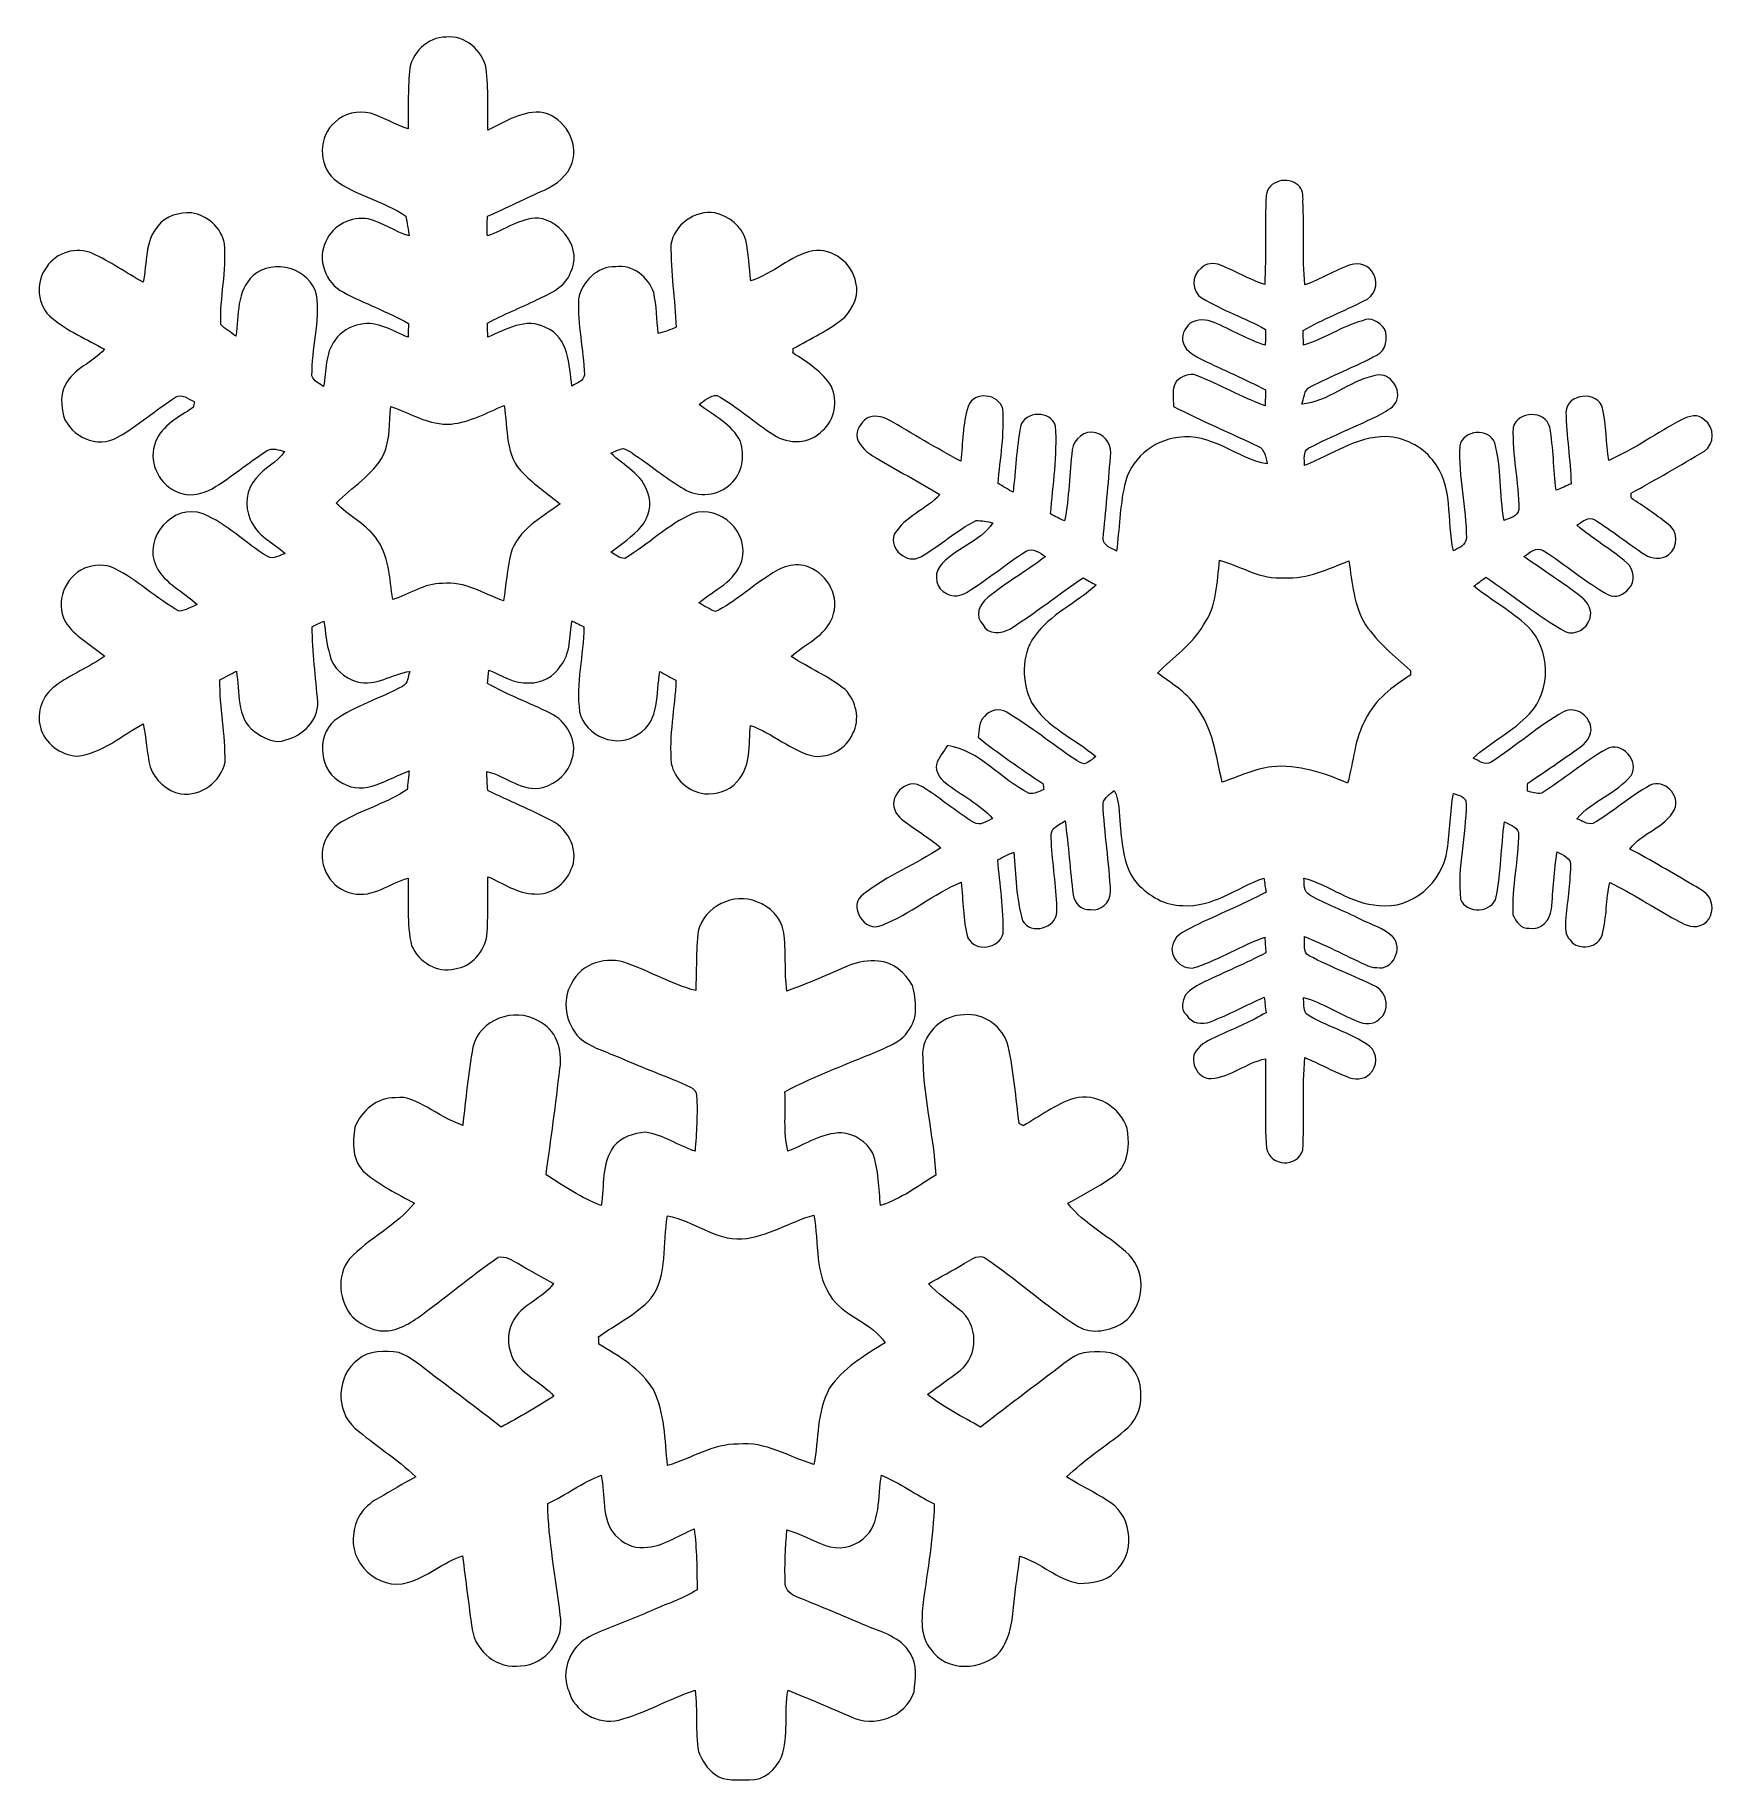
# Model space of a CAD drawing. Header units: centimetres. Extents: x -15.7 to 15.7, y -16.4 to 16.4.
import ezdxf

# ---------------------------------------------------------------- set-up
doc = ezdxf.new("R2010")
doc.units = ezdxf.units.CM
doc.header["$MEASUREMENT"] = 0
doc.layers.add('Layer 1', color=7, linetype='Continuous')

msp = doc.modelspace()

# ---------------------------------------------------------------- linework, layer by layer
at = {"layer": 'Layer 1', "color": 252, "lineweight": 9}
for points, knots in [([(-8.7317, 15.66877), (-8.70912, 16.01061), (-8.39021, 16.32388), (-8.04308, 16.31682), (-8.04308, 16.31682), (-7.68783, 16.35704), (-7.36574, 16.06353), (-7.29272, 15.72945), (-7.29272, 15.72945), (-7.25038, 15.34562), (-7.26838, 14.95827), (-7.26167, 14.57269), (-7.26167, 14.57269), (-6.93253, 14.73038), (-6.60127, 14.95757), (-6.21604, 14.90112), (-6.21604, 14.90112), (-5.82869, 14.80023), (-5.55317, 14.35114), (-5.68652, 13.96344), (-5.68652, 13.96344), (-5.76272, 13.72038), (-5.98003, 13.55598), (-6.20263, 13.45297), (-6.20263, 13.45297), (-6.5607, 13.29316), (-6.91348, 13.12242), (-7.27085, 12.96049), (-7.27085, 12.96049), (-7.27367, 12.83808), (-7.27508, 12.71531), (-7.2719, 12.5929), (-7.2719, 12.5929), (-6.95088, 12.69908), (-6.6683, 12.9291), (-6.31588, 12.92663), (-6.31588, 12.92663), (-5.87173, 12.87018), (-5.48332, 12.33184), (-5.71545, 11.9071), (-5.71545, 11.9071), (-5.80893, 11.63087), (-6.09962, 11.51904), (-6.33916, 11.40122), (-6.33916, 11.40122), (-6.64749, 11.25023), (-6.96675, 11.12217), (-7.27014, 10.9613), (-7.27014, 10.9613), (-7.26838, 10.89498), (-7.26485, 10.76269), (-7.26273, 10.69637), (-7.26273, 10.69637), (-6.93112, 10.83677), (-6.53883, 11.0749), (-6.18147, 10.87558), (-6.18147, 10.87558), (-5.74226, 10.69954), (-5.73979, 10.1746), (-5.68828, 9.78125), (-5.68828, 9.78125), (-5.60326, 9.83805), (-5.46639, 9.87403), (-5.45439, 9.99256), (-5.45439, 9.99256), (-5.47238, 10.46599), (-5.58563, 10.93343), (-5.56481, 11.40933), (-5.56481, 11.40933), (-5.50555, 11.73283), (-5.21415, 12.03516), (-4.86772, 12.01293), (-4.86772, 12.01293), (-4.55481, 12.0655), (-4.25318, 11.82314), (-4.15758, 11.53668), (-4.15758, 11.53668), (-4.10431, 11.28374), (-4.09726, 11.02515), (-4.07362, 10.76833), (-4.07362, 10.76833), (-3.9572, 10.7955), (-3.84467, 10.83607), (-3.73495, 10.88263), (-3.73495, 10.88263), (-3.76, 11.3998), (-3.83938, 11.91415), (-3.83514, 12.43238), (-3.83514, 12.43238), (-3.77305, 12.80774), (-3.38641, 13.07973), (-3.01105, 13.0247), (-3.01105, 13.0247), (-2.75494, 12.95838), (-2.50305, 12.78446), (-2.4325, 12.5167), (-2.4325, 12.5167), (-2.37993, 12.26482), (-2.36865, 12.00729), (-2.34078, 11.75188), (-2.34078, 11.75188), (-1.92485, 11.87888), (-1.607, 12.22072), (-1.17802, 12.31491), (-1.17802, 12.31491), (-0.80408, 12.371), (-0.43507, 12.08137), (-0.37157, 11.71519), (-0.37157, 11.71519), (-0.30948, 11.48059), (-0.41849, 11.24282), (-0.57689, 11.07419), (-0.57689, 11.07419), (-0.86969, 10.83077), (-1.21753, 10.67026), (-1.54597, 10.48292), (-1.54597, 10.48292), (-1.54667, 10.46246), (-1.54808, 10.42225), (-1.54879, 10.40214), (-1.54879, 10.40214), (-1.28385, 10.22682), (-0.99352, 10.05148), (-0.82771, 9.77137), (-0.82771, 9.77137), (-0.71165, 9.49726), (-0.75963, 9.14801), (-0.99493, 8.95046), (-0.99493, 8.95046), (-1.22529, 8.70034), (-1.63557, 8.68023), (-1.90862, 8.86792), (-1.90862, 8.86792), (-2.27234, 9.09898), (-2.59301, 9.39602), (-2.97013, 9.60558), (-2.97013, 9.60558), (-3.10066, 9.6098), (-3.20543, 9.50749), (-3.30774, 9.43835), (-3.30774, 9.43835), (-3.03786, 9.22457), (-2.6865, 9.06935), (-2.53269, 8.74161), (-2.53269, 8.74161), (-2.44767, 8.47174), (-2.49529, 8.14542), (-2.71225, 7.95069), (-2.71225, 7.95069), (-2.94297, 7.72914), (-3.32361, 7.68222), (-3.5942, 7.85755), (-3.5942, 7.85755), (-3.89159, 8.03465), (-4.16287, 8.25125), (-4.44615, 8.44951), (-4.44615, 8.44951), (-4.53717, 8.50631), (-4.62113, 8.58851), (-4.72979, 8.61003), (-4.72979, 8.61003), (-4.81093, 8.59733), (-4.8836, 8.55535), (-4.95803, 8.52324), (-4.95803, 8.52324), (-4.71956, 8.289), (-4.35902, 8.13201), (-4.26941, 7.78029), (-4.26941, 7.78029), (-4.18192, 7.56757), (-4.24754, 7.32768), (-4.38759, 7.15588), (-4.38759, 7.15588), (-4.55058, 6.9622), (-4.76295, 6.82039), (-4.96297, 6.66799), (-4.96297, 6.66799), (-4.87866, 6.62565), (-4.79717, 6.5491), (-4.69804, 6.5551), (-4.69804, 6.5551), (-4.262, 6.81509), (-3.88982, 7.18375), (-3.42486, 7.39541), (-3.42486, 7.39541), (-2.90804, 7.56651), (-2.36159, 7.03346), (-2.50446, 6.50924), (-2.50446, 6.50924), (-2.62511, 6.12506), (-3.02481, 5.96173), (-3.31444, 5.72289), (-3.31444, 5.72289), (-3.21108, 5.66363), (-3.10877, 5.60154), (-2.99765, 5.55744), (-2.99765, 5.55744), (-2.64134, 5.73418), (-2.34607, 6.01358), (-2.00987, 6.22631), (-2.00987, 6.22631), (-1.79785, 6.38541), (-1.50963, 6.49689), (-1.24928, 6.38823), (-1.24928, 6.38823), (-0.88874, 6.251), (-0.66191, 5.81885), (-0.81113, 5.4502), (-0.81113, 5.4502), (-0.93707, 5.09601), (-1.32478, 4.95737), (-1.58125, 4.71713), (-1.58125, 4.71713), (-1.25105, 4.50228), (-0.88451, 4.346), (-0.57406, 4.10012), (-0.57406, 4.10012), (-0.36628, 3.8888), (-0.28196, 3.53673), (-0.43154, 3.27074), (-0.43154, 3.27074), (-0.54478, 2.98957), (-0.8577, 2.82271), (-1.15368, 2.84917), (-1.15368, 2.84917), (-1.59183, 2.9483), (-1.92415, 3.28414), (-2.34642, 3.42737), (-2.34642, 3.42737), (-2.38381, 3.07283), (-2.32384, 2.6502), (-2.59971, 2.37151), (-2.59971, 2.37151), (-2.7433, 2.19335), (-2.98706, 2.13479), (-3.20579, 2.14643), (-3.20579, 2.14643), (-3.50283, 2.18101), (-3.77164, 2.41772), (-3.82703, 2.71405), (-3.82703, 2.71405), (-3.87959, 3.23546), (-3.76071, 3.75228), (-3.73989, 4.27227), (-3.73989, 4.27227), (-3.84079, 4.32519), (-3.93992, 4.38093), (-4.03975, 4.43526), (-4.03975, 4.43526), (-4.1223, 4.03591), (-4.02882, 3.50851), (-4.44545, 3.26439), (-4.44545, 3.26439), (-4.83139, 2.97687), (-5.4424, 3.21852), (-5.54435, 3.68278), (-5.54435, 3.68278), (-5.61843, 4.21407), (-5.47238, 4.74253), (-5.46251, 5.27381), (-5.46251, 5.27381), (-5.5186, 5.30097), (-5.63008, 5.3553), (-5.68617, 5.38246), (-5.68617, 5.38246), (-5.73908, 5.09918), (-5.70522, 4.77674), (-5.89995, 4.53968), (-5.89995, 4.53968), (-6.02519, 4.34071), (-6.2559, 4.21371), (-6.49226, 4.22182), (-6.49226, 4.22182), (-6.76708, 4.20173), (-7.00097, 4.36541), (-7.24403, 4.46207), (-7.24403, 4.46207), (-7.25074, 4.39998), (-7.26414, 4.27545), (-7.27085, 4.21336), (-7.27085, 4.21336), (-6.89373, 3.99887), (-6.48627, 3.84506), (-6.0961, 3.65703), (-6.0961, 3.65703), (-5.79271, 3.51309), (-5.57434, 3.14056), (-5.68264, 2.80613), (-5.68264, 2.80613), (-5.74085, 2.5359), (-5.97756, 2.34117), (-6.23227, 2.2632), (-6.23227, 2.2632), (-6.61962, 2.17219), (-6.92618, 2.48404), (-7.28425, 2.56483), (-7.28425, 2.56483), (-7.27896, 2.44594), (-7.2719, 2.3267), (-7.26555, 2.20746), (-7.26555, 2.20746), (-6.86903, 2.01238), (-6.45663, 1.84939), (-6.06717, 1.63984), (-6.06717, 1.63984), (-5.74614, 1.48039), (-5.53871, 1.05741), (-5.70769, 0.71945), (-5.70769, 0.71945), (-5.81458, 0.45486), (-6.08975, 0.24073), (-6.38537, 0.27142), (-6.38537, 0.27142), (-6.70852, 0.27036), (-6.97451, 0.47427), (-7.26167, 0.59245), (-7.26167, 0.59245), (-7.26626, 0.22626), (-7.25462, -0.14063), (-7.28002, -0.50646), (-7.28002, -0.50646), (-7.32764, -0.81055), (-7.56577, -1.09418), (-7.88221, -1.13052), (-7.88221, -1.13052), (-8.21206, -1.21766), (-8.56201, -0.99999), (-8.68972, -0.69872), (-8.68972, -0.69872), (-8.79096, -0.28491), (-8.7384, 0.14759), (-8.7578, 0.56881), (-8.7578, 0.56881), (-9.10564, 0.47215), (-9.40691, 0.19381), (-9.79321, 0.27989), (-9.79321, 0.27989), (-10.19537, 0.35291), (-10.45643, 0.79424), (-10.34001, 1.183), (-10.34001, 1.183), (-10.27686, 1.39184), (-10.12799, 1.56929), (-9.92973, 1.66031), (-9.92973, 1.66031), (-9.55367, 1.86633), (-9.13245, 1.98486), (-8.77438, 2.22369), (-8.77438, 2.22369), (-8.76486, 2.31118), (-8.74651, 2.48686), (-8.73699, 2.57435), (-8.73699, 2.57435), (-9.12822, 2.44347), (-9.57201, 2.09034), (-9.98335, 2.34716), (-9.98335, 2.34716), (-10.41268, 2.5486), (-10.49735, 3.21253), (-10.13364, 3.51839), (-10.13364, 3.51839), (-9.74664, 3.79779), (-9.2785, 3.92796), (-8.86328, 4.15656), (-8.86328, 4.15656), (-8.7571, 4.20666), (-8.76027, 4.34212), (-8.72323, 4.43878), (-8.72323, 4.43878), (-9.05802, 4.39116), (-9.36246, 4.1488), (-9.71171, 4.24405), (-9.71171, 4.24405), (-9.94772, 4.31566), (-10.17385, 4.49452), (-10.22042, 4.74818), (-10.22042, 4.74818), (-10.28851, 4.95313), (-10.30226, 5.16975), (-10.33366, 5.38141), (-10.33366, 5.38141), (-10.40775, 5.34719), (-10.48112, 5.31156), (-10.55415, 5.27488), (-10.55415, 5.27488), (-10.5485, 4.80179), (-10.48359, 4.3326), (-10.44867, 3.86129), (-10.44867, 3.86129), (-10.43526, 3.52438), (-10.72666, 3.22911), (-11.0431, 3.15855), (-11.0431, 3.15855), (-11.24983, 3.06295), (-11.46396, 3.20336), (-11.63259, 3.30954), (-11.63259, 3.30954), (-11.98572, 3.56883), (-11.90282, 4.06202), (-11.97161, 4.44125), (-11.97161, 4.44125), (-12.07533, 4.38869), (-12.17763, 4.33295), (-12.2817, 4.28039), (-12.2817, 4.28039), (-12.28382, 3.76427), (-12.17657, 3.25486), (-12.18222, 2.7391), (-12.18222, 2.7391), (-12.25983, 2.37151), (-12.6366, 2.09352), (-13.0123, 2.14432), (-13.0123, 2.14432), (-13.27442, 2.19759), (-13.50408, 2.39867), (-13.5891, 2.65232), (-13.5891, 2.65232), (-13.6473, 2.91725), (-13.66177, 3.18924), (-13.71821, 3.45453), (-13.71821, 3.45453), (-14.12214, 3.23687), (-14.48515, 2.90314), (-14.95752, 2.84811), (-14.95752, 2.84811), (-15.26408, 2.87563), (-15.56253, 3.08659), (-15.64226, 3.39244), (-15.64226, 3.39244), (-15.7174, 3.67467), (-15.60346, 3.99428), (-15.36568, 4.16363), (-15.36568, 4.16363), (-15.07429, 4.38057), (-14.73068, 4.51428), (-14.43541, 4.72524), (-14.43541, 4.72524), (-14.69011, 4.9302), (-14.99915, 5.09107), (-15.17906, 5.37223), (-15.17906, 5.37223), (-15.36815, 5.73983), (-15.18436, 6.20091), (-14.81888, 6.37095), (-14.81888, 6.37095), (-14.64002, 6.43621), (-14.42835, 6.45491), (-14.25479, 6.36424), (-14.25479, 6.36424), (-13.8177, 6.15117), (-13.47056, 5.79839), (-13.04511, 5.56626), (-13.04511, 5.56626), (-12.92376, 5.57438), (-12.81828, 5.64387), (-12.70821, 5.68903), (-12.70821, 5.68903), (-12.95656, 5.93668), (-13.31605, 6.07532), (-13.47268, 6.40764), (-13.47268, 6.40764), (-13.73903, 6.92904), (-13.15024, 7.60567), (-12.59638, 7.38624), (-12.59638, 7.38624), (-12.14306, 7.20774), (-11.80192, 6.83203), (-11.38565, 6.58861), (-11.38565, 6.58861), (-11.27875, 6.52194), (-11.16198, 6.61613), (-11.05897, 6.64788), (-11.05897, 6.64788), (-11.2851, 6.85002), (-11.59872, 6.98407), (-11.71161, 7.2857), (-11.71161, 7.2857), (-11.81956, 7.53652), (-11.7924, 7.85297), (-11.60084, 8.05687), (-11.60084, 8.05687), (-11.45514, 8.25584), (-11.20573, 8.3465), (-11.07097, 8.55605), (-11.07097, 8.55605), (-11.17856, 8.58075), (-11.30168, 8.63825), (-11.4047, 8.56699), (-11.4047, 8.56699), (-11.75112, 8.33981), (-12.07286, 8.07486), (-12.42599, 7.85755), (-12.42599, 7.85755), (-12.63413, 7.74043), (-12.90682, 7.69951), (-13.12202, 7.81769), (-13.12202, 7.81769), (-13.44763, 7.97573), (-13.62931, 8.40083), (-13.48432, 8.73809), (-13.48432, 8.73809), (-13.36261, 9.04924), (-13.04476, 9.20481), (-12.78265, 9.37838), (-12.78265, 9.37838), (-12.7763, 9.40589), (-12.76289, 9.46093), (-12.75654, 9.4888), (-12.75654, 9.4888), (-12.86696, 9.53431), (-12.99431, 9.6539), (-13.11496, 9.57135), (-13.11496, 9.57135), (-13.48397, 9.33357), (-13.81664, 9.04078), (-14.19764, 8.82205), (-14.19764, 8.82205), (-14.57052, 8.60121), (-15.07217, 8.83475), (-15.21187, 9.22105), (-15.21187, 9.22105), (-15.24292, 9.40942), (-15.27925, 9.62533), (-15.17942, 9.79995), (-15.17942, 9.79995), (-15.02278, 10.11321), (-14.66013, 10.21659), (-14.43929, 10.47164), (-14.43929, 10.47164), (-14.77266, 10.6565), (-15.12721, 10.81172), (-15.42425, 11.05338), (-15.42425, 11.05338), (-15.70647, 11.27492), (-15.74386, 11.736), (-15.52338, 12.01293), (-15.52338, 12.01293), (-15.34628, 12.28034), (-14.96316, 12.4031), (-14.66824, 12.26446), (-14.66824, 12.26446), (-14.33487, 12.11418), (-14.03465, 11.90181), (-13.71574, 11.72471), (-13.71574, 11.72471), (-13.64166, 12.07961), (-13.69528, 12.49236), (-13.43705, 12.7841), (-13.43705, 12.7841), (-13.29382, 12.97319), (-13.03665, 13.03422), (-12.81087, 13.02611), (-12.81087, 13.02611), (-12.51453, 12.98201), (-12.25066, 12.746), (-12.19527, 12.44826), (-12.19527, 12.44826), (-12.14729, 11.94132), (-12.28382, 11.4372), (-12.26371, 10.93202), (-12.26371, 10.93202), (-12.17975, 10.84912), (-12.07674, 10.78844), (-11.98219, 10.71788), (-11.98219, 10.71788), (-11.91763, 11.09994), (-11.98078, 11.56914), (-11.65481, 11.8496), (-11.65481, 11.8496), (-11.28687, 12.18191), (-10.57673, 11.98718), (-10.47301, 11.48835), (-10.47301, 11.48835), (-10.39681, 10.98317), (-10.56579, 10.4794), (-10.55591, 9.97351), (-10.55591, 9.97351), (-10.52628, 9.87369), (-10.41868, 9.82958), (-10.34001, 9.77384), (-10.34001, 9.77384), (-10.27686, 10.05994), (-10.31885, 10.39368), (-10.12517, 10.63745), (-10.12517, 10.63745), (-10.02145, 10.79655), (-9.83801, 10.9045), (-9.65139, 10.93661), (-9.65139, 10.93661), (-9.32613, 11.0121), (-9.04567, 10.8029), (-8.75498, 10.69813), (-8.75498, 10.69813), (-8.75357, 10.76269), (-8.7504, 10.89145), (-8.74898, 10.95601), (-8.74898, 10.95601), (-9.14304, 11.17579), (-9.57131, 11.32643), (-9.96889, 11.53739), (-9.96889, 11.53739), (-10.30826, 11.70743), (-10.46666, 12.1611), (-10.29239, 12.49941), (-10.29239, 12.49941), (-10.16115, 12.7968), (-9.81684, 12.95979), (-9.50358, 12.91393), (-9.50358, 12.91393), (-9.23405, 12.84161), (-9.00263, 12.67368), (-8.73593, 12.59184), (-8.73593, 12.59184), (-8.75075, 12.68392), (-8.78073, 12.86877), (-8.79555, 12.9612), (-8.79555, 12.9612), (-9.21183, 13.24907), (-9.73923, 13.34079), (-10.1421, 13.65476), (-10.1421, 13.65476), (-10.4395, 13.93134), (-10.44302, 14.46544), (-10.11917, 14.72297), (-10.11917, 14.72297), (-9.95019, 14.90148), (-9.69549, 14.94134), (-9.46336, 14.89125), (-9.46336, 14.89125), (-9.21888, 14.81787), (-9.00157, 14.67782), (-8.7578, 14.60162), (-8.7578, 14.60162), (-8.75216, 14.95757), (-8.76168, 15.31387), (-8.7317, 15.66877), (-8.7317, 15.66877), (-8.7317, 15.66877), (-8.7317, 15.66877), (-8.7317, 15.66877)], [0, 0, 0, 0, 0.00621118, 0.00621118, 0.00621118, 0.00621118, 0.01242236, 0.01242236, 0.01242236, 0.01242236, 0.01863354, 0.01863354, 0.01863354, 0.01863354, 0.02484472, 0.02484472, 0.02484472, 0.02484472, 0.0310559, 0.0310559, 0.0310559, 0.0310559, 0.03726708, 0.03726708, 0.03726708, 0.03726708, 0.04347826, 0.04347826, 0.04347826, 0.04347826, 0.04968944, 0.04968944, 0.04968944, 0.04968944, 0.05590062, 0.05590062, 0.05590062, 0.05590062, 0.0621118, 0.0621118, 0.0621118, 0.0621118, 0.06832298, 0.06832298, 0.06832298, 0.06832298, 0.07453416, 0.07453416, 0.07453416, 0.07453416, 0.08074534, 0.08074534, 0.08074534, 0.08074534, 0.08695652, 0.08695652, 0.08695652, 0.08695652, 0.0931677, 0.0931677, 0.0931677, 0.0931677, 0.09937888, 0.09937888, 0.09937888, 0.09937888, 0.10559006, 0.10559006, 0.10559006, 0.10559006, 0.11180124, 0.11180124, 0.11180124, 0.11180124, 0.11801242, 0.11801242, 0.11801242, 0.11801242, 0.1242236, 0.1242236, 0.1242236, 0.1242236, 0.13043478, 0.13043478, 0.13043478, 0.13043478, 0.13664596, 0.13664596, 0.13664596, 0.13664596, 0.14285714, 0.14285714, 0.14285714, 0.14285714, 0.14906832, 0.14906832, 0.14906832, 0.14906832, 0.1552795, 0.1552795, 0.1552795, 0.1552795, 0.16149068, 0.16149068, 0.16149068, 0.16149068, 0.16770186, 0.16770186, 0.16770186, 0.16770186, 0.17391304, 0.17391304, 0.17391304, 0.17391304, 0.18012422, 0.18012422, 0.18012422, 0.18012422, 0.1863354, 0.1863354, 0.1863354, 0.1863354, 0.19254658, 0.19254658, 0.19254658, 0.19254658, 0.19875776, 0.19875776, 0.19875776, 0.19875776, 0.20496894, 0.20496894, 0.20496894, 0.20496894, 0.21118012, 0.21118012, 0.21118012, 0.21118012, 0.2173913, 0.2173913, 0.2173913, 0.2173913, 0.22360248, 0.22360248, 0.22360248, 0.22360248, 0.22981366, 0.22981366, 0.22981366, 0.22981366, 0.23602484, 0.23602484, 0.23602484, 0.23602484, 0.24223602, 0.24223602, 0.24223602, 0.24223602, 0.2484472, 0.2484472, 0.2484472, 0.2484472, 0.25465839, 0.25465839, 0.25465839, 0.25465839, 0.26086957, 0.26086957, 0.26086957, 0.26086957, 0.26708075, 0.26708075, 0.26708075, 0.26708075, 0.27329193, 0.27329193, 0.27329193, 0.27329193, 0.27950311, 0.27950311, 0.27950311, 0.27950311, 0.28571429, 0.28571429, 0.28571429, 0.28571429, 0.29192547, 0.29192547, 0.29192547, 0.29192547, 0.29813665, 0.29813665, 0.29813665, 0.29813665, 0.30434783, 0.30434783, 0.30434783, 0.30434783, 0.31055901, 0.31055901, 0.31055901, 0.31055901, 0.31677019, 0.31677019, 0.31677019, 0.31677019, 0.32298137, 0.32298137, 0.32298137, 0.32298137, 0.32919255, 0.32919255, 0.32919255, 0.32919255, 0.33540373, 0.33540373, 0.33540373, 0.33540373, 0.34161491, 0.34161491, 0.34161491, 0.34161491, 0.34782609, 0.34782609, 0.34782609, 0.34782609, 0.35403727, 0.35403727, 0.35403727, 0.35403727, 0.36024845, 0.36024845, 0.36024845, 0.36024845, 0.36645963, 0.36645963, 0.36645963, 0.36645963, 0.37267081, 0.37267081, 0.37267081, 0.37267081, 0.37888199, 0.37888199, 0.37888199, 0.37888199, 0.38509317, 0.38509317, 0.38509317, 0.38509317, 0.39130435, 0.39130435, 0.39130435, 0.39130435, 0.39751553, 0.39751553, 0.39751553, 0.39751553, 0.40372671, 0.40372671, 0.40372671, 0.40372671, 0.40993789, 0.40993789, 0.40993789, 0.40993789, 0.41614907, 0.41614907, 0.41614907, 0.41614907, 0.42236025, 0.42236025, 0.42236025, 0.42236025, 0.42857143, 0.42857143, 0.42857143, 0.42857143, 0.43478261, 0.43478261, 0.43478261, 0.43478261, 0.44099379, 0.44099379, 0.44099379, 0.44099379, 0.44720497, 0.44720497, 0.44720497, 0.44720497, 0.45341615, 0.45341615, 0.45341615, 0.45341615, 0.45962733, 0.45962733, 0.45962733, 0.45962733, 0.46583851, 0.46583851, 0.46583851, 0.46583851, 0.47204969, 0.47204969, 0.47204969, 0.47204969, 0.47826087, 0.47826087, 0.47826087, 0.47826087, 0.48447205, 0.48447205, 0.48447205, 0.48447205, 0.49068323, 0.49068323, 0.49068323, 0.49068323, 0.49689441, 0.49689441, 0.49689441, 0.49689441, 0.50310559, 0.50310559, 0.50310559, 0.50310559, 0.50931677, 0.50931677, 0.50931677, 0.50931677, 0.51552795, 0.51552795, 0.51552795, 0.51552795, 0.52173913, 0.52173913, 0.52173913, 0.52173913, 0.52795031, 0.52795031, 0.52795031, 0.52795031, 0.53416149, 0.53416149, 0.53416149, 0.53416149, 0.54037267, 0.54037267, 0.54037267, 0.54037267, 0.54658385, 0.54658385, 0.54658385, 0.54658385, 0.55279503, 0.55279503, 0.55279503, 0.55279503, 0.55900621, 0.55900621, 0.55900621, 0.55900621, 0.56521739, 0.56521739, 0.56521739, 0.56521739, 0.57142857, 0.57142857, 0.57142857, 0.57142857, 0.57763975, 0.57763975, 0.57763975, 0.57763975, 0.58385093, 0.58385093, 0.58385093, 0.58385093, 0.59006211, 0.59006211, 0.59006211, 0.59006211, 0.59627329, 0.59627329, 0.59627329, 0.59627329, 0.60248447, 0.60248447, 0.60248447, 0.60248447, 0.60869565, 0.60869565, 0.60869565, 0.60869565, 0.61490683, 0.61490683, 0.61490683, 0.61490683, 0.62111801, 0.62111801, 0.62111801, 0.62111801, 0.62732919, 0.62732919, 0.62732919, 0.62732919, 0.63354037, 0.63354037, 0.63354037, 0.63354037, 0.63975155, 0.63975155, 0.63975155, 0.63975155, 0.64596273, 0.64596273, 0.64596273, 0.64596273, 0.65217391, 0.65217391, 0.65217391, 0.65217391, 0.65838509, 0.65838509, 0.65838509, 0.65838509, 0.66459627, 0.66459627, 0.66459627, 0.66459627, 0.67080745, 0.67080745, 0.67080745, 0.67080745, 0.67701863, 0.67701863, 0.67701863, 0.67701863, 0.68322981, 0.68322981, 0.68322981, 0.68322981, 0.68944099, 0.68944099, 0.68944099, 0.68944099, 0.69565217, 0.69565217, 0.69565217, 0.69565217, 0.70186335, 0.70186335, 0.70186335, 0.70186335, 0.70807453, 0.70807453, 0.70807453, 0.70807453, 0.71428571, 0.71428571, 0.71428571, 0.71428571, 0.72049689, 0.72049689, 0.72049689, 0.72049689, 0.72670807, 0.72670807, 0.72670807, 0.72670807, 0.73291925, 0.73291925, 0.73291925, 0.73291925, 0.73913043, 0.73913043, 0.73913043, 0.73913043, 0.74534161, 0.74534161, 0.74534161, 0.74534161, 0.7515528, 0.7515528, 0.7515528, 0.7515528, 0.75776398, 0.75776398, 0.75776398, 0.75776398, 0.76397516, 0.76397516, 0.76397516, 0.76397516, 0.77018634, 0.77018634, 0.77018634, 0.77018634, 0.77639752, 0.77639752, 0.77639752, 0.77639752, 0.7826087, 0.7826087, 0.7826087, 0.7826087, 0.78881988, 0.78881988, 0.78881988, 0.78881988, 0.79503106, 0.79503106, 0.79503106, 0.79503106, 0.80124224, 0.80124224, 0.80124224, 0.80124224, 0.80745342, 0.80745342, 0.80745342, 0.80745342, 0.8136646, 0.8136646, 0.8136646, 0.8136646, 0.81987578, 0.81987578, 0.81987578, 0.81987578, 0.82608696, 0.82608696, 0.82608696, 0.82608696, 0.83229814, 0.83229814, 0.83229814, 0.83229814, 0.83850932, 0.83850932, 0.83850932, 0.83850932, 0.8447205, 0.8447205, 0.8447205, 0.8447205, 0.85093168, 0.85093168, 0.85093168, 0.85093168, 0.85714286, 0.85714286, 0.85714286, 0.85714286, 0.86335404, 0.86335404, 0.86335404, 0.86335404, 0.86956522, 0.86956522, 0.86956522, 0.86956522, 0.8757764, 0.8757764, 0.8757764, 0.8757764, 0.88198758, 0.88198758, 0.88198758, 0.88198758, 0.88819876, 0.88819876, 0.88819876, 0.88819876, 0.89440994, 0.89440994, 0.89440994, 0.89440994, 0.90062112, 0.90062112, 0.90062112, 0.90062112, 0.9068323, 0.9068323, 0.9068323, 0.9068323, 0.91304348, 0.91304348, 0.91304348, 0.91304348, 0.91925466, 0.91925466, 0.91925466, 0.91925466, 0.92546584, 0.92546584, 0.92546584, 0.92546584, 0.93167702, 0.93167702, 0.93167702, 0.93167702, 0.9378882, 0.9378882, 0.9378882, 0.9378882, 0.94409938, 0.94409938, 0.94409938, 0.94409938, 0.95031056, 0.95031056, 0.95031056, 0.95031056, 0.95652174, 0.95652174, 0.95652174, 0.95652174, 0.96273292, 0.96273292, 0.96273292, 0.96273292, 0.9689441, 0.9689441, 0.9689441, 0.9689441, 0.97515528, 0.97515528, 0.97515528, 0.97515528, 0.98136646, 0.98136646, 0.98136646, 0.98136646, 0.98757764, 0.98757764, 0.98757764, 0.98757764, 1, 1, 1, 1]), ([(7.31369, 13.34925), (7.34086, 13.63218), (7.72609, 13.71861), (7.91377, 13.54152), (7.91377, 13.54152), (7.99632, 13.47026), (8.00408, 13.3489), (8.00126, 13.24801), (8.00126, 13.24801), (8.0256, 12.72484), (7.98679, 12.1992), (8.03512, 11.67673), (8.03512, 11.67673), (8.33181, 11.77375), (8.59357, 11.95225), (8.8899, 12.04962), (8.8899, 12.04962), (9.05007, 12.11065), (9.24903, 12.03798), (9.32312, 11.88099), (9.32312, 11.88099), (9.43036, 11.70249), (9.33652, 11.44672), (9.13932, 11.37617), (9.13932, 11.37617), (8.76467, 11.1832), (8.3692, 11.03115), (8.00161, 10.82301), (8.00161, 10.82301), (8.00443, 10.75422), (8.01043, 10.61663), (8.01325, 10.54785), (8.01325, 10.54785), (8.39602, 10.66109), (8.72727, 10.90062), (9.11286, 11.0061), (9.11286, 11.0061), (9.27725, 11.09253), (9.43318, 10.96906), (9.52949, 10.85265), (9.52949, 10.85265), (9.6011, 10.6819), (9.55877, 10.44659), (9.38203, 10.35981), (9.38203, 10.35981), (8.97528, 10.14461), (8.54418, 9.9781), (8.13567, 9.76573), (8.13567, 9.76573), (8.01396, 9.70999), (8.02031, 9.54171), (7.97833, 9.44011), (7.97833, 9.44011), (8.4701, 9.48668), (8.85357, 9.86874), (9.32982, 9.97387), (9.32982, 9.97387), (9.59405, 10.06524), (9.83711, 9.76996), (9.76056, 9.51878), (9.76056, 9.51878), (9.7154, 9.38402), (9.57147, 9.32581), (9.4614, 9.25561), (9.4614, 9.25561), (9.01796, 9.03195), (8.55406, 8.85098), (8.11344, 8.62237), (8.11344, 8.62237), (7.99067, 8.56346), (8.03442, 8.40436), (8.02772, 8.29606), (8.02772, 8.29606), (8.53466, 8.48691), (8.9975, 8.84039), (9.56018, 8.8351), (9.56018, 8.8351), (9.89144, 8.81888), (10.21847, 8.65942), (10.42555, 8.39871), (10.42555, 8.39871), (10.8323, 7.92881), (10.68413, 7.26277), (10.8196, 6.69797), (10.8196, 6.69797), (10.91838, 6.74842), (11.05173, 6.80275), (11.06125, 6.93116), (11.06125, 6.93116), (11.05914, 7.51077), (10.90462, 8.08086), (10.93743, 8.66189), (10.93743, 8.66189), (10.99881, 8.96387), (11.47859, 9.00726), (11.59183, 8.72009), (11.59183, 8.72009), (11.72447, 8.24878), (11.67685, 7.74713), (11.76716, 7.26665), (11.76716, 7.26665), (11.86947, 7.31004), (12.01904, 7.33826), (12.04233, 7.46773), (12.04233, 7.46773), (12.0448, 7.98173), (11.9118, 8.49008), (11.93649, 9.00373), (11.93649, 9.00373), (12.02575, 9.32794), (12.53586, 9.33075), (12.62229, 9.01079), (12.62229, 9.01079), (12.69391, 8.62273), (12.69144, 8.22338), (12.74118, 7.8318), (12.74118, 7.8318), (12.83714, 7.86778), (12.93062, 7.90941), (13.02375, 7.9521), (13.02375, 7.9521), (13.00612, 8.40012), (12.93662, 8.84462), (12.92357, 9.2923), (12.92357, 9.2923), (12.93838, 9.65072), (13.53175, 9.69942), (13.61289, 9.36497), (13.61289, 9.36497), (13.68098, 9.04465), (13.67816, 8.71411), (13.72684, 8.3906), (13.72684, 8.3906), (14.21015, 8.59662), (14.63595, 8.91236), (15.0995, 9.15683), (15.0995, 9.15683), (15.22791, 9.22033), (15.40359, 9.27007), (15.51366, 9.14731), (15.51366, 9.14731), (15.71757, 9.0196), (15.71439, 8.69258), (15.51684, 8.56381), (15.51684, 8.56381), (15.06881, 8.28653), (14.60526, 8.03394), (14.14594, 7.77606), (14.14594, 7.77606), (14.147, 7.75207), (14.14912, 7.70409), (14.15017, 7.67975), (14.15017, 7.67975), (14.37736, 7.53264), (14.60244, 7.3813), (14.8134, 7.21091), (14.8134, 7.21091), (15.03177, 7.10402), (15.03776, 6.75054), (14.84268, 6.62389), (14.84268, 6.62389), (14.71674, 6.52335), (14.53188, 6.54275), (14.40276, 6.62636), (14.40276, 6.62636), (14.0835, 6.83273), (13.78893, 7.07721), (13.46437, 7.27512), (13.46437, 7.27512), (13.34655, 7.3619), (13.22801, 7.23137), (13.12818, 7.17669), (13.12818, 7.17669), (13.4238, 6.91705), (13.77411, 6.72796), (14.06868, 6.4669), (14.06868, 6.4669), (14.2045, 6.3526), (14.23202, 6.11801), (14.1029, 5.98818), (14.1029, 5.98818), (14.01753, 5.87847), (13.8556, 5.79733), (13.72331, 5.87388), (13.72331, 5.87388), (13.28622, 6.10354), (12.92251, 6.44891), (12.49812, 6.69903), (12.49812, 6.69903), (12.36935, 6.78969), (12.24235, 6.65246), (12.13793, 6.58791), (12.13793, 6.58791), (12.49529, 6.33144), (12.87241, 6.10143), (13.21637, 5.82591), (13.21637, 5.82591), (13.33385, 5.73277), (13.43368, 5.57085), (13.37018, 5.4188), (13.37018, 5.4188), (13.31585, 5.235), (13.10913, 5.1126), (12.92074, 5.17998), (12.92074, 5.17998), (12.39334, 5.47666), (11.92838, 5.86824), (11.42461, 6.20161), (11.42461, 6.20161), (11.34947, 6.14623), (11.27539, 6.09014), (11.20166, 6.03334), (11.20166, 6.03334), (11.52868, 5.76946), (11.90404, 5.56803), (12.21025, 5.27875), (12.21025, 5.27875), (12.64311, 4.85048), (12.65369, 4.09271), (12.24553, 3.64644), (12.24553, 3.64644), (11.93614, 3.3173), (11.51986, 3.11692), (11.18614, 2.81601), (11.18614, 2.81601), (11.29056, 2.77191), (11.41227, 2.66325), (11.52727, 2.74122), (11.52727, 2.74122), (11.99117, 3.03543), (12.40075, 3.41326), (12.88123, 3.68102), (12.88123, 3.68102), (13.11336, 3.80272), (13.40158, 3.58824), (13.39629, 3.33812), (13.39629, 3.33812), (13.38077, 3.20759), (13.29398, 3.09611), (13.18956, 3.02132), (13.18956, 3.02132), (12.86783, 2.78778), (12.53869, 2.56553), (12.20919, 2.34328), (12.20919, 2.34328), (12.20707, 2.29354), (12.20496, 2.2438), (12.20355, 2.19371), (12.20355, 2.19371), (12.29104, 2.17818), (12.38205, 2.13514), (12.4713, 2.15772), (12.4713, 2.15772), (12.88794, 2.41349), (13.25482, 2.7451), (13.6831, 2.98322), (13.6831, 2.98322), (13.96744, 3.1455), (14.31245, 2.75392), (14.14594, 2.48828), (14.14594, 2.48828), (13.86725, 2.15102), (13.41569, 2.01203), (13.13065, 1.68006), (13.13065, 1.68006), (13.22484, 1.64549), (13.32115, 1.564), (13.42592, 1.58799), (13.42592, 1.58799), (13.8041, 1.79754), (14.1223, 2.10234), (14.50436, 2.30554), (14.50436, 2.30554), (14.7633, 2.43289), (15.07798, 2.11327), (14.95909, 1.85292), (14.95909, 1.85292), (14.78024, 1.5072), (14.34455, 1.41724), (14.11913, 1.10997), (14.11913, 1.10997), (14.52588, 0.9043), (14.91217, 0.66194), (15.3087, 0.43793), (15.3087, 0.43793), (15.42688, 0.35256), (15.59833, 0.29153), (15.64066, 0.13631), (15.64066, 0.13631), (15.70204, -0.03691), (15.62514, -0.27045), (15.43675, -0.32125), (15.43675, -0.32125), (15.26813, -0.38193), (15.11925, -0.28279), (14.97779, -0.21118), (14.97779, -0.21118), (14.56539, 0.01883), (14.16852, 0.27671), (13.74483, 0.48661), (13.74483, 0.48661), (13.67851, 0.16911), (13.68662, -0.16073), (13.61148, -0.47576), (13.61148, -0.47576), (13.55257, -0.73788), (13.15816, -0.81408), (13.00612, -0.59183), (13.00612, -0.59183), (12.89817, -0.5054), (12.92004, -0.35688), (12.92004, -0.23446), (12.92004, -0.23446), (12.94755, 0.10949), (12.99835, 0.45169), (13.01282, 0.79635), (13.01282, 0.79635), (13.03187, 0.94558), (12.86395, 0.9992), (12.76058, 1.05882), (12.76058, 1.05882), (12.70096, 0.70428), (12.68826, 0.34444), (12.65263, -0.01257), (12.65263, -0.01257), (12.63252, -0.21471), (12.4639, -0.41438), (12.23918, -0.37169), (12.23918, -0.37169), (12.08431, -0.38863), (11.98588, -0.24046), (11.9305, -0.11769), (11.9305, -0.11769), (11.90898, 0.39913), (12.03421, 0.90818), (12.03986, 1.42324), (12.03986, 1.42324), (11.99894, 1.53366), (11.86841, 1.56788), (11.77422, 1.62009), (11.77422, 1.62009), (11.7093, 1.15372), (11.71142, 0.67852), (11.62005, 0.21568), (11.62005, 0.21568), (11.55585, -0.08665), (11.05561, -0.11311), (10.95295, 0.17511), (10.95295, 0.17511), (10.88486, 0.77342), (11.05596, 1.36327), (11.05631, 1.95981), (11.05631, 1.95981), (11.06266, 2.09352), (10.9152, 2.12174), (10.81713, 2.15419), (10.81713, 2.15419), (10.76033, 1.80389), (10.7501, 1.44793), (10.70283, 1.09657), (10.70283, 1.09657), (10.61816, 0.49614), (10.04384, -0.0295), (9.41978, 0.05622), (9.41978, 0.05622), (8.90684, 0.07951), (8.5022, 0.43511), (8.01995, 0.56564), (8.01995, 0.56564), (8.02525, 0.45486), (8.01219, 0.31058), (8.1279, 0.24919), (8.1279, 0.24919), (8.43412, 0.07351), (8.76855, -0.04679), (9.08323, -0.20589), (9.08323, -0.20589), (9.28219, -0.31102), (9.51785, -0.36711), (9.68154, -0.53044), (9.68154, -0.53044), (9.88297, -0.73788), (9.68612, -1.17144), (9.38238, -1.109), (9.38238, -1.109), (9.30512, -1.11076), (9.2321, -1.08219), (9.16331, -1.05114), (9.16331, -1.05114), (8.78548, -0.87581), (8.41683, -0.67932), (8.02913, -0.52727), (8.02913, -0.52727), (8.04394, -0.64933), (7.98256, -0.82431), (8.11838, -0.88957), (8.11838, -0.88957), (8.52831, -1.10265), (8.96399, -1.26458), (9.37744, -1.4713), (9.37744, -1.4713), (9.58946, -1.59054), (9.64026, -1.92639), (9.42824, -2.07208), (9.42824, -2.07208), (9.32241, -2.19062), (9.14884, -2.17086), (9.01761, -2.11406), (9.01761, -2.11406), (8.67789, -1.9726), (8.36427, -1.76799), (8.00867, -1.66639), (8.00867, -1.66639), (8.02066, -1.76764), (8.00725, -1.88158), (8.05805, -1.97507), (8.05805, -1.97507), (8.43588, -2.21531), (8.88849, -2.31691), (9.25044, -2.58467), (9.25044, -2.58467), (9.40602, -2.71414), (9.39861, -2.96285), (9.25362, -3.09761), (9.25362, -3.09761), (9.14602, -3.21403), (8.95799, -3.21438), (8.82182, -3.15088), (8.82182, -3.15088), (8.55512, -3.04222), (8.30041, -2.90887), (8.03724, -2.79281), (8.03724, -2.79281), (7.98362, -3.36925), (8.03477, -3.94992), (7.99561, -4.52636), (7.99561, -4.52636), (7.89789, -4.86256), (7.38778, -4.83292), (7.31546, -4.49143), (7.31546, -4.49143), (7.27947, -3.93404), (7.30911, -3.37524), (7.29852, -2.8175), (7.29852, -2.8175), (6.93904, -2.88806), (6.64906, -3.16181), (6.279, -3.18757), (6.279, -3.18757), (6.01477, -3.1985), (5.83555, -2.8168), (6.03276, -2.62771), (6.03276, -2.62771), (6.14212, -2.48942), (6.31745, -2.43897), (6.46879, -2.3596), (6.46879, -2.3596), (6.75384, -2.23542), (7.0417, -2.11442), (7.30875, -1.95355), (7.30875, -1.95355), (7.29288, -1.85195), (7.29006, -1.76093), (7.27454, -1.66251), (7.27454, -1.66251), (6.93763, -1.81314), (6.61131, -1.98883), (6.26735, -2.12288), (6.26735, -2.12288), (6.10825, -2.18497), (5.90787, -2.15499), (5.82144, -1.99236), (5.82144, -1.99236), (5.6895, -1.89958), (5.75195, -1.73483), (5.79816, -1.61665), (5.79816, -1.61665), (5.89412, -1.51046), (6.02782, -1.44308), (6.1527, -1.37464), (6.1527, -1.37464), (6.53899, -1.19684), (6.92987, -1.0268), (7.30805, -0.83101), (7.30805, -0.83101), (7.30029, -0.73364), (7.29217, -0.63663), (7.28371, -0.53997), (7.28371, -0.53997), (6.84838, -0.69131), (6.45609, -0.9439), (6.02076, -1.09348), (6.02076, -1.09348), (5.76641, -1.20531), (5.45561, -0.9058), (5.57238, -0.65356), (5.57238, -0.65356), (5.626, -0.47894), (5.81545, -0.41332), (5.96044, -0.33289), (5.96044, -0.33289), (6.40811, -0.11769), (6.86849, 0.07175), (7.30911, 0.30176), (7.30911, 0.30176), (7.29641, 0.38995), (7.28335, 0.47815), (7.2703, 0.56599), (7.2703, 0.56599), (6.76407, 0.3963), (6.31145, 0.00754), (5.75089, 0.05446), (5.75089, 0.05446), (5.41787, 0.04846), (5.11554, 0.23367), (4.89364, 0.46756), (4.89364, 0.46756), (4.6354, 0.77307), (4.616, 1.18617), (4.57896, 1.56541), (4.57896, 1.56541), (4.55427, 1.78201), (4.57085, 2.01167), (4.46642, 2.20993), (4.46642, 2.20993), (4.3934, 2.13585), (4.27698, 2.0787), (4.25687, 1.96793), (4.25687, 1.96793), (4.27875, 1.41019), (4.3747, 0.85738), (4.39904, 0.29964), (4.39904, 0.29964), (4.3867, 0.11726), (4.21842, -0.06337), (4.01981, -0.02033), (4.01981, -0.02033), (3.854, -0.04538), (3.71995, 0.09962), (3.69666, 0.25272), (3.69666, 0.25272), (3.64128, 0.71416), (3.60953, 1.17771), (3.54779, 1.63808), (3.54779, 1.63808), (3.46983, 1.59434), (3.39433, 1.54565), (3.32484, 1.48991), (3.32484, 1.48991), (3.26451, 1.39361), (3.29203, 1.27507), (3.29379, 1.16712), (3.29379, 1.16712), (3.32272, 0.75614), (3.38763, 0.34586), (3.39433, -0.06584), (3.39433, -0.06584), (3.3781, -0.37099), (2.90362, -0.50293), (2.75157, -0.23058), (2.75157, -0.23058), (2.62387, 0.18323), (2.63163, 0.62349), (2.58435, 1.05106), (2.58435, 1.05106), (2.48099, 1.01119), (2.38221, 0.96075), (2.28555, 0.90677), (2.28555, 0.90677), (2.32683, 0.44816), (2.39491, -0.0101), (2.38927, -0.47153), (2.38927, -0.47153), (2.31095, -0.75375), (1.86716, -0.82678), (1.72605, -0.54879), (1.72605, -0.54879), (1.6308, -0.21189), (1.63891, 0.14407), (1.60046, 0.48979), (1.60046, 0.48979), (1.08187, 0.27389), (0.64725, -0.10888), (0.12302, -0.31208), (0.12302, -0.31208), (-0.21247, -0.48141), (-0.54514, 0.06892), (-0.21988, 0.27283), (-0.21988, 0.27283), (0.2218, 0.6182), (0.75379, 0.82316), (1.21875, 1.13467), (1.21875, 1.13467), (0.98733, 1.33081), (0.72522, 1.48498), (0.48603, 1.67089), (0.48603, 1.67089), (0.37526, 1.76155), (0.29271, 1.91995), (0.35233, 2.06177), (0.35233, 2.06177), (0.40031, 2.21311), (0.54742, 2.32423), (0.70511, 2.3327), (0.70511, 2.3327), (0.81094, 2.32706), (0.90055, 2.26003), (0.98592, 2.20429), (0.98592, 2.20429), (1.27343, 2.01167), (1.54084, 1.78907), (1.83576, 1.60739), (1.83576, 1.60739), (1.955, 1.53225), (2.08129, 1.63526), (2.18854, 1.68324), (2.18854, 1.68324), (1.94301, 1.96193), (1.59622, 2.12315), (1.30871, 2.3514), (1.30871, 2.3514), (1.19688, 2.42477), (1.12033, 2.55954), (1.13585, 2.6943), (1.13585, 2.6943), (1.17395, 2.82765), (1.27273, 2.93278), (1.34328, 3.04919), (1.34328, 3.04919), (1.95324, 2.96241), (2.33988, 2.40961), (2.87257, 2.15455), (2.87257, 2.15455), (2.96888, 2.12879), (3.06025, 2.19335), (3.14845, 2.22404), (3.14845, 2.22404), (3.14386, 2.25262), (3.13469, 2.30977), (3.1301, 2.33834), (3.1301, 2.33834), (2.71453, 2.61175), (2.30672, 2.89679), (1.91655, 3.20477), (1.91655, 3.20477), (1.95041, 3.3293), (1.9229, 3.49934), (2.03437, 3.59353), (2.03437, 3.59353), (2.13209, 3.71876), (2.31836, 3.75404), (2.45418, 3.67149), (2.45418, 3.67149), (2.89727, 3.40585), (3.30191, 3.08271), (3.72735, 2.79131), (3.72735, 2.79131), (3.7838, 2.75533), (3.84236, 2.71546), (3.9108, 2.70735), (3.9108, 2.70735), (3.99088, 2.73487), (4.05579, 2.79237), (4.12282, 2.84176), (4.12282, 2.84176), (3.727, 3.18325), (3.19607, 3.39103), (2.91985, 3.85599), (2.91985, 3.85599), (2.73182, 4.24052), (2.71594, 4.73194), (2.971, 5.09107), (2.971, 5.09107), (3.26522, 5.51017), (3.75805, 5.71372), (4.12705, 6.05451), (4.12705, 6.05451), (4.06673, 6.08837), (3.94608, 6.15681), (3.88575, 6.19068), (3.88575, 6.19068), (3.41903, 5.88306), (2.98687, 5.52604), (2.51133, 5.23183), (2.51133, 5.23183), (2.35399, 5.14646), (2.10422, 5.11753), (2.01039, 5.30909), (2.01039, 5.30909), (1.84211, 5.46184), (1.94583, 5.70878), (2.09893, 5.82026), (2.09893, 5.82026), (2.43584, 6.10742), (2.83271, 6.31344), (3.17702, 6.59038), (3.17702, 6.59038), (3.07613, 6.6567), (2.94207, 6.75865), (2.81719, 6.68915), (2.81719, 6.68915), (2.4383, 6.45103), (2.09576, 6.15858), (1.71405, 5.92468), (1.71405, 5.92468), (1.59869, 5.85166), (1.44982, 5.82167), (1.32705, 5.8954), (1.32705, 5.8954), (1.13585, 5.97301), (1.07764, 6.24218), (1.19935, 6.4027), (1.19935, 6.4027), (1.46817, 6.74489), (1.95218, 6.85319), (2.19383, 7.22008), (2.19383, 7.22008), (2.09082, 7.24301), (1.98499, 7.26242), (1.8795, 7.26312), (1.8795, 7.26312), (1.50909, 7.07686), (1.20323, 6.78722), (0.84375, 6.58508), (0.84375, 6.58508), (0.5901, 6.43304), (0.23909, 6.73713), (0.34845, 7.00524), (0.34845, 7.00524), (0.54318, 7.34391), (0.945, 7.46667), (1.20005, 7.74784), (1.20005, 7.74784), (0.80318, 7.98773), (0.39502, 8.20857), (-0.00398, 8.44422), (-0.00398, 8.44422), (-0.14861, 8.53065), (-0.29678, 8.63966), (-0.34935, 8.80795), (-0.34935, 8.80795), (-0.3758, 8.95505), (-0.27914, 9.0958), (-0.1652, 9.17871), (-0.1652, 9.17871), (-0.03855, 9.23938), (0.11809, 9.22174), (0.23803, 9.15084), (0.23803, 9.15084), (0.69135, 8.89438), (1.13303, 8.61708), (1.59446, 8.37437), (1.59446, 8.37437), (1.63256, 8.71622), (1.62656, 9.07111), (1.73063, 9.40166), (1.73063, 9.40166), (1.84529, 9.69694), (2.30425, 9.63626), (2.3808, 9.35298), (2.3808, 9.35298), (2.41502, 8.88626), (2.33318, 8.422), (2.29084, 7.95845), (2.29084, 7.95845), (2.38362, 7.90236), (2.47605, 7.84626), (2.57165, 7.79546), (2.57165, 7.79546), (2.62069, 8.20505), (2.63692, 8.61885), (2.711, 9.02489), (2.711, 9.02489), (2.79637, 9.3237), (3.27862, 9.32581), (3.36717, 9.03336), (3.36717, 9.03336), (3.40774, 8.48267), (3.31884, 7.93411), (3.27474, 7.38659), (3.27474, 7.38659), (3.36117, 7.34109), (3.44584, 7.29064), (3.53827, 7.25748), (3.53827, 7.25748), (3.62223, 7.69633), (3.63069, 8.14471), (3.67973, 8.58745), (3.67973, 8.58745), (3.70901, 8.7896), (3.91009, 8.96528), (4.12388, 8.90636), (4.12388, 8.90636), (4.31155, 8.85098), (4.43961, 8.65307), (4.39375, 8.45552), (4.39375, 8.45552), (4.36235, 7.94398), (4.30274, 7.43387), (4.2597, 6.92304), (4.2597, 6.92304), (4.26217, 6.79005), (4.41421, 6.74736), (4.50911, 6.69092), (4.50911, 6.69092), (4.56273, 7.10049), (4.57014, 7.51677), (4.66045, 7.9207), (4.66045, 7.9207), (4.75464, 8.39413), (5.18962, 8.77089), (5.66693, 8.81852), (5.66693, 8.81852), (6.27476, 8.92118), (6.75666, 8.42517), (7.32922, 8.32217), (7.32922, 8.32217), (7.30805, 8.4414), (7.29041, 8.60403), (7.15812, 8.65518), (7.15812, 8.65518), (6.63036, 8.90389), (6.09626, 9.13849), (5.57379, 9.39884), (5.57379, 9.39884), (5.58191, 9.553), (5.52864, 9.73715), (5.63447, 9.87087), (5.63447, 9.87087), (5.73043, 9.96152), (5.87612, 10.03525), (6.00877, 9.98022), (6.00877, 9.98022), (6.44515, 9.81018), (6.8505, 9.56711), (7.29429, 9.41401), (7.29429, 9.41401), (7.2957, 9.51384), (7.29747, 9.61369), (7.29958, 9.71317), (7.29958, 9.71317), (6.91117, 9.90931), (6.51254, 10.08429), (6.11954, 10.27091), (6.11954, 10.27091), (5.98654, 10.34957), (5.81298, 10.41907), (5.76394, 10.58101), (5.76394, 10.58101), (5.70256, 10.72106), (5.7904, 10.86605), (5.88882, 10.95742), (5.88882, 10.95742), (6.01865, 11.0442), (6.19539, 11.03327), (6.33509, 10.97365), (6.33509, 10.97365), (6.65753, 10.83642), (6.96021, 10.65227), (7.29535, 10.54538), (7.29535, 10.54538), (7.29676, 10.64451), (7.29817, 10.74364), (7.29958, 10.84242), (7.29958, 10.84242), (6.914, 11.05726), (6.49031, 11.1959), (6.11425, 11.42803), (6.11425, 11.42803), (5.91175, 11.54021), (5.90294, 11.85842), (6.09308, 11.98683), (6.09308, 11.98683), (6.1841, 12.08772), (6.33474, 12.09513), (6.45397, 12.04539), (6.45397, 12.04539), (6.73549, 11.93708), (6.99549, 11.77692), (7.28406, 11.68414), (7.28406, 11.68414), (7.31616, 12.23871), (7.27947, 12.79504), (7.31369, 13.34925), (7.31369, 13.34925), (7.31369, 13.34925), (7.31369, 13.34925), (7.31369, 13.34925)], [0, 0, 0, 0, 0.0044843, 0.0044843, 0.0044843, 0.0044843, 0.00896861, 0.00896861, 0.00896861, 0.00896861, 0.01345291, 0.01345291, 0.01345291, 0.01345291, 0.01793722, 0.01793722, 0.01793722, 0.01793722, 0.02242152, 0.02242152, 0.02242152, 0.02242152, 0.02690583, 0.02690583, 0.02690583, 0.02690583, 0.03139013, 0.03139013, 0.03139013, 0.03139013, 0.03587444, 0.03587444, 0.03587444, 0.03587444, 0.04035874, 0.04035874, 0.04035874, 0.04035874, 0.04484305, 0.04484305, 0.04484305, 0.04484305, 0.04932735, 0.04932735, 0.04932735, 0.04932735, 0.05381166, 0.05381166, 0.05381166, 0.05381166, 0.05829596, 0.05829596, 0.05829596, 0.05829596, 0.06278027, 0.06278027, 0.06278027, 0.06278027, 0.06726457, 0.06726457, 0.06726457, 0.06726457, 0.07174888, 0.07174888, 0.07174888, 0.07174888, 0.07623318, 0.07623318, 0.07623318, 0.07623318, 0.08071749, 0.08071749, 0.08071749, 0.08071749, 0.08520179, 0.08520179, 0.08520179, 0.08520179, 0.0896861, 0.0896861, 0.0896861, 0.0896861, 0.0941704, 0.0941704, 0.0941704, 0.0941704, 0.09865471, 0.09865471, 0.09865471, 0.09865471, 0.10313901, 0.10313901, 0.10313901, 0.10313901, 0.10762332, 0.10762332, 0.10762332, 0.10762332, 0.11210762, 0.11210762, 0.11210762, 0.11210762, 0.11659193, 0.11659193, 0.11659193, 0.11659193, 0.12107623, 0.12107623, 0.12107623, 0.12107623, 0.12556054, 0.12556054, 0.12556054, 0.12556054, 0.13004484, 0.13004484, 0.13004484, 0.13004484, 0.13452915, 0.13452915, 0.13452915, 0.13452915, 0.13901345, 0.13901345, 0.13901345, 0.13901345, 0.14349776, 0.14349776, 0.14349776, 0.14349776, 0.14798206, 0.14798206, 0.14798206, 0.14798206, 0.15246637, 0.15246637, 0.15246637, 0.15246637, 0.15695067, 0.15695067, 0.15695067, 0.15695067, 0.16143498, 0.16143498, 0.16143498, 0.16143498, 0.16591928, 0.16591928, 0.16591928, 0.16591928, 0.17040359, 0.17040359, 0.17040359, 0.17040359, 0.17488789, 0.17488789, 0.17488789, 0.17488789, 0.1793722, 0.1793722, 0.1793722, 0.1793722, 0.1838565, 0.1838565, 0.1838565, 0.1838565, 0.18834081, 0.18834081, 0.18834081, 0.18834081, 0.19282511, 0.19282511, 0.19282511, 0.19282511, 0.19730942, 0.19730942, 0.19730942, 0.19730942, 0.20179372, 0.20179372, 0.20179372, 0.20179372, 0.20627803, 0.20627803, 0.20627803, 0.20627803, 0.21076233, 0.21076233, 0.21076233, 0.21076233, 0.21524664, 0.21524664, 0.21524664, 0.21524664, 0.21973094, 0.21973094, 0.21973094, 0.21973094, 0.22421525, 0.22421525, 0.22421525, 0.22421525, 0.22869955, 0.22869955, 0.22869955, 0.22869955, 0.23318386, 0.23318386, 0.23318386, 0.23318386, 0.23766816, 0.23766816, 0.23766816, 0.23766816, 0.24215247, 0.24215247, 0.24215247, 0.24215247, 0.24663677, 0.24663677, 0.24663677, 0.24663677, 0.25112108, 0.25112108, 0.25112108, 0.25112108, 0.25560538, 0.25560538, 0.25560538, 0.25560538, 0.26008969, 0.26008969, 0.26008969, 0.26008969, 0.26457399, 0.26457399, 0.26457399, 0.26457399, 0.2690583, 0.2690583, 0.2690583, 0.2690583, 0.2735426, 0.2735426, 0.2735426, 0.2735426, 0.27802691, 0.27802691, 0.27802691, 0.27802691, 0.28251121, 0.28251121, 0.28251121, 0.28251121, 0.28699552, 0.28699552, 0.28699552, 0.28699552, 0.29147982, 0.29147982, 0.29147982, 0.29147982, 0.29596413, 0.29596413, 0.29596413, 0.29596413, 0.30044843, 0.30044843, 0.30044843, 0.30044843, 0.30493274, 0.30493274, 0.30493274, 0.30493274, 0.30941704, 0.30941704, 0.30941704, 0.30941704, 0.31390135, 0.31390135, 0.31390135, 0.31390135, 0.31838565, 0.31838565, 0.31838565, 0.31838565, 0.32286996, 0.32286996, 0.32286996, 0.32286996, 0.32735426, 0.32735426, 0.32735426, 0.32735426, 0.33183857, 0.33183857, 0.33183857, 0.33183857, 0.33632287, 0.33632287, 0.33632287, 0.33632287, 0.34080717, 0.34080717, 0.34080717, 0.34080717, 0.34529148, 0.34529148, 0.34529148, 0.34529148, 0.34977578, 0.34977578, 0.34977578, 0.34977578, 0.35426009, 0.35426009, 0.35426009, 0.35426009, 0.35874439, 0.35874439, 0.35874439, 0.35874439, 0.3632287, 0.3632287, 0.3632287, 0.3632287, 0.367713, 0.367713, 0.367713, 0.367713, 0.37219731, 0.37219731, 0.37219731, 0.37219731, 0.37668161, 0.37668161, 0.37668161, 0.37668161, 0.38116592, 0.38116592, 0.38116592, 0.38116592, 0.38565022, 0.38565022, 0.38565022, 0.38565022, 0.39013453, 0.39013453, 0.39013453, 0.39013453, 0.39461883, 0.39461883, 0.39461883, 0.39461883, 0.39910314, 0.39910314, 0.39910314, 0.39910314, 0.40358744, 0.40358744, 0.40358744, 0.40358744, 0.40807175, 0.40807175, 0.40807175, 0.40807175, 0.41255605, 0.41255605, 0.41255605, 0.41255605, 0.41704036, 0.41704036, 0.41704036, 0.41704036, 0.42152466, 0.42152466, 0.42152466, 0.42152466, 0.42600897, 0.42600897, 0.42600897, 0.42600897, 0.43049327, 0.43049327, 0.43049327, 0.43049327, 0.43497758, 0.43497758, 0.43497758, 0.43497758, 0.43946188, 0.43946188, 0.43946188, 0.43946188, 0.44394619, 0.44394619, 0.44394619, 0.44394619, 0.44843049, 0.44843049, 0.44843049, 0.44843049, 0.4529148, 0.4529148, 0.4529148, 0.4529148, 0.4573991, 0.4573991, 0.4573991, 0.4573991, 0.46188341, 0.46188341, 0.46188341, 0.46188341, 0.46636771, 0.46636771, 0.46636771, 0.46636771, 0.47085202, 0.47085202, 0.47085202, 0.47085202, 0.47533632, 0.47533632, 0.47533632, 0.47533632, 0.47982063, 0.47982063, 0.47982063, 0.47982063, 0.48430493, 0.48430493, 0.48430493, 0.48430493, 0.48878924, 0.48878924, 0.48878924, 0.48878924, 0.49327354, 0.49327354, 0.49327354, 0.49327354, 0.49775785, 0.49775785, 0.49775785, 0.49775785, 0.50224215, 0.50224215, 0.50224215, 0.50224215, 0.50672646, 0.50672646, 0.50672646, 0.50672646, 0.51121076, 0.51121076, 0.51121076, 0.51121076, 0.51569507, 0.51569507, 0.51569507, 0.51569507, 0.52017937, 0.52017937, 0.52017937, 0.52017937, 0.52466368, 0.52466368, 0.52466368, 0.52466368, 0.52914798, 0.52914798, 0.52914798, 0.52914798, 0.53363229, 0.53363229, 0.53363229, 0.53363229, 0.53811659, 0.53811659, 0.53811659, 0.53811659, 0.5426009, 0.5426009, 0.5426009, 0.5426009, 0.5470852, 0.5470852, 0.5470852, 0.5470852, 0.55156951, 0.55156951, 0.55156951, 0.55156951, 0.55605381, 0.55605381, 0.55605381, 0.55605381, 0.56053812, 0.56053812, 0.56053812, 0.56053812, 0.56502242, 0.56502242, 0.56502242, 0.56502242, 0.56950673, 0.56950673, 0.56950673, 0.56950673, 0.57399103, 0.57399103, 0.57399103, 0.57399103, 0.57847534, 0.57847534, 0.57847534, 0.57847534, 0.58295964, 0.58295964, 0.58295964, 0.58295964, 0.58744395, 0.58744395, 0.58744395, 0.58744395, 0.59192825, 0.59192825, 0.59192825, 0.59192825, 0.59641256, 0.59641256, 0.59641256, 0.59641256, 0.60089686, 0.60089686, 0.60089686, 0.60089686, 0.60538117, 0.60538117, 0.60538117, 0.60538117, 0.60986547, 0.60986547, 0.60986547, 0.60986547, 0.61434978, 0.61434978, 0.61434978, 0.61434978, 0.61883408, 0.61883408, 0.61883408, 0.61883408, 0.62331839, 0.62331839, 0.62331839, 0.62331839, 0.62780269, 0.62780269, 0.62780269, 0.62780269, 0.632287, 0.632287, 0.632287, 0.632287, 0.6367713, 0.6367713, 0.6367713, 0.6367713, 0.64125561, 0.64125561, 0.64125561, 0.64125561, 0.64573991, 0.64573991, 0.64573991, 0.64573991, 0.65022422, 0.65022422, 0.65022422, 0.65022422, 0.65470852, 0.65470852, 0.65470852, 0.65470852, 0.65919283, 0.65919283, 0.65919283, 0.65919283, 0.66367713, 0.66367713, 0.66367713, 0.66367713, 0.66816143, 0.66816143, 0.66816143, 0.66816143, 0.67264574, 0.67264574, 0.67264574, 0.67264574, 0.67713004, 0.67713004, 0.67713004, 0.67713004, 0.68161435, 0.68161435, 0.68161435, 0.68161435, 0.68609865, 0.68609865, 0.68609865, 0.68609865, 0.69058296, 0.69058296, 0.69058296, 0.69058296, 0.69506726, 0.69506726, 0.69506726, 0.69506726, 0.69955157, 0.69955157, 0.69955157, 0.69955157, 0.70403587, 0.70403587, 0.70403587, 0.70403587, 0.70852018, 0.70852018, 0.70852018, 0.70852018, 0.71300448, 0.71300448, 0.71300448, 0.71300448, 0.71748879, 0.71748879, 0.71748879, 0.71748879, 0.72197309, 0.72197309, 0.72197309, 0.72197309, 0.7264574, 0.7264574, 0.7264574, 0.7264574, 0.7309417, 0.7309417, 0.7309417, 0.7309417, 0.73542601, 0.73542601, 0.73542601, 0.73542601, 0.73991031, 0.73991031, 0.73991031, 0.73991031, 0.74439462, 0.74439462, 0.74439462, 0.74439462, 0.74887892, 0.74887892, 0.74887892, 0.74887892, 0.75336323, 0.75336323, 0.75336323, 0.75336323, 0.75784753, 0.75784753, 0.75784753, 0.75784753, 0.76233184, 0.76233184, 0.76233184, 0.76233184, 0.76681614, 0.76681614, 0.76681614, 0.76681614, 0.77130045, 0.77130045, 0.77130045, 0.77130045, 0.77578475, 0.77578475, 0.77578475, 0.77578475, 0.78026906, 0.78026906, 0.78026906, 0.78026906, 0.78475336, 0.78475336, 0.78475336, 0.78475336, 0.78923767, 0.78923767, 0.78923767, 0.78923767, 0.79372197, 0.79372197, 0.79372197, 0.79372197, 0.79820628, 0.79820628, 0.79820628, 0.79820628, 0.80269058, 0.80269058, 0.80269058, 0.80269058, 0.80717489, 0.80717489, 0.80717489, 0.80717489, 0.81165919, 0.81165919, 0.81165919, 0.81165919, 0.8161435, 0.8161435, 0.8161435, 0.8161435, 0.8206278, 0.8206278, 0.8206278, 0.8206278, 0.82511211, 0.82511211, 0.82511211, 0.82511211, 0.82959641, 0.82959641, 0.82959641, 0.82959641, 0.83408072, 0.83408072, 0.83408072, 0.83408072, 0.83856502, 0.83856502, 0.83856502, 0.83856502, 0.84304933, 0.84304933, 0.84304933, 0.84304933, 0.84753363, 0.84753363, 0.84753363, 0.84753363, 0.85201794, 0.85201794, 0.85201794, 0.85201794, 0.85650224, 0.85650224, 0.85650224, 0.85650224, 0.86098655, 0.86098655, 0.86098655, 0.86098655, 0.86547085, 0.86547085, 0.86547085, 0.86547085, 0.86995516, 0.86995516, 0.86995516, 0.86995516, 0.87443946, 0.87443946, 0.87443946, 0.87443946, 0.87892377, 0.87892377, 0.87892377, 0.87892377, 0.88340807, 0.88340807, 0.88340807, 0.88340807, 0.88789238, 0.88789238, 0.88789238, 0.88789238, 0.89237668, 0.89237668, 0.89237668, 0.89237668, 0.89686099, 0.89686099, 0.89686099, 0.89686099, 0.90134529, 0.90134529, 0.90134529, 0.90134529, 0.9058296, 0.9058296, 0.9058296, 0.9058296, 0.9103139, 0.9103139, 0.9103139, 0.9103139, 0.91479821, 0.91479821, 0.91479821, 0.91479821, 0.91928251, 0.91928251, 0.91928251, 0.91928251, 0.92376682, 0.92376682, 0.92376682, 0.92376682, 0.92825112, 0.92825112, 0.92825112, 0.92825112, 0.93273543, 0.93273543, 0.93273543, 0.93273543, 0.93721973, 0.93721973, 0.93721973, 0.93721973, 0.94170404, 0.94170404, 0.94170404, 0.94170404, 0.94618834, 0.94618834, 0.94618834, 0.94618834, 0.95067265, 0.95067265, 0.95067265, 0.95067265, 0.95515695, 0.95515695, 0.95515695, 0.95515695, 0.95964126, 0.95964126, 0.95964126, 0.95964126, 0.96412556, 0.96412556, 0.96412556, 0.96412556, 0.96860987, 0.96860987, 0.96860987, 0.96860987, 0.97309417, 0.97309417, 0.97309417, 0.97309417, 0.97757848, 0.97757848, 0.97757848, 0.97757848, 0.98206278, 0.98206278, 0.98206278, 0.98206278, 0.98654709, 0.98654709, 0.98654709, 0.98654709, 0.99103139, 0.99103139, 0.99103139, 0.99103139, 1, 1, 1, 1]), ([(-9.07848, 9.3999), (-9.11376, 9.09652), (-9.09012, 8.77548), (-9.21465, 8.49079), (-9.21465, 8.49079), (-9.4235, 8.11543), (-9.80555, 7.88719), (-10.10189, 7.59156), (-10.10189, 7.59156), (-9.8807, 7.35343), (-9.56566, 7.21303), (-9.36705, 6.94915), (-9.36705, 6.94915), (-9.10952, 6.61789), (-9.10388, 6.18045), (-9.04355, 5.78322), (-9.04355, 5.78322), (-8.73205, 5.87847), (-8.453, 6.09296), (-8.11434, 6.08484), (-8.11434, 6.08484), (-7.69876, 6.13459), (-7.34563, 5.89329), (-6.97134, 5.76135), (-6.97134, 5.76135), (-6.92089, 6.05521), (-6.90219, 6.35507), (-6.83446, 6.64541), (-6.83446, 6.64541), (-6.7004, 7.08991), (-6.25908, 7.31639), (-5.91159, 7.57321), (-5.91159, 7.57321), (-6.13596, 7.76407), (-6.38431, 7.92776), (-6.59034, 8.13977), (-6.59034, 8.13977), (-6.94629, 8.45939), (-6.88314, 8.98891), (-6.95934, 9.41754), (-6.95934, 9.41754), (-7.28355, 9.28383), (-7.59575, 9.10393), (-7.95206, 9.0704), (-7.95206, 9.0704), (-8.35881, 9.04007), (-8.70912, 9.27396), (-9.07848, 9.3999)], [0, 0, 0, 0, 0.07692308, 0.07692308, 0.07692308, 0.07692308, 0.15384615, 0.15384615, 0.15384615, 0.15384615, 0.23076923, 0.23076923, 0.23076923, 0.23076923, 0.30769231, 0.30769231, 0.30769231, 0.30769231, 0.38461538, 0.38461538, 0.38461538, 0.38461538, 0.46153846, 0.46153846, 0.46153846, 0.46153846, 0.53846154, 0.53846154, 0.53846154, 0.53846154, 0.61538462, 0.61538462, 0.61538462, 0.61538462, 0.69230769, 0.69230769, 0.69230769, 0.69230769, 0.76923077, 0.76923077, 0.76923077, 0.76923077, 0.84615385, 0.84615385, 0.84615385, 0.84615385, 1, 1, 1, 1]), ([(6.43986, 6.52088), (6.38871, 6.10848), (6.39224, 5.66327), (6.13965, 5.30909), (6.13965, 5.30909), (5.92975, 4.93832), (5.56815, 4.70442), (5.2764, 4.40739), (5.2764, 4.40739), (5.5297, 4.21937), (5.81015, 4.05602), (5.99395, 3.79179), (5.99395, 3.79179), (6.31745, 3.38539), (6.37213, 2.85234), (6.48819, 2.36445), (6.48819, 2.36445), (6.79687, 2.46605), (7.09285, 2.61104), (7.41882, 2.65267), (7.41882, 2.65267), (7.91306, 2.69888), (8.39002, 2.53696), (8.83769, 2.34646), (8.83769, 2.34646), (8.94741, 2.74545), (8.96716, 3.17796), (9.17424, 3.5452), (9.17424, 3.5452), (9.34922, 3.90891), (9.6826, 4.15586), (10.01244, 4.36964), (10.01244, 4.36964), (10.0135, 4.39151), (10.01527, 4.43526), (10.01632, 4.45713), (10.01632, 4.45713), (9.70976, 4.7143), (9.40672, 4.98347), (9.17283, 5.3105), (9.17283, 5.3105), (8.95129, 5.67104), (8.92201, 6.10143), (8.86204, 6.50924), (8.86204, 6.50924), (8.47327, 6.3586), (8.08416, 6.16246), (7.65483, 6.19209), (7.65483, 6.19209), (7.2135, 6.14729), (6.84556, 6.40905), (6.43986, 6.52088)], [0, 0, 0, 0, 0.07142857, 0.07142857, 0.07142857, 0.07142857, 0.14285714, 0.14285714, 0.14285714, 0.14285714, 0.21428571, 0.21428571, 0.21428571, 0.21428571, 0.28571429, 0.28571429, 0.28571429, 0.28571429, 0.35714286, 0.35714286, 0.35714286, 0.35714286, 0.42857143, 0.42857143, 0.42857143, 0.42857143, 0.5, 0.5, 0.5, 0.5, 0.57142857, 0.57142857, 0.57142857, 0.57142857, 0.64285714, 0.64285714, 0.64285714, 0.64285714, 0.71428571, 0.71428571, 0.71428571, 0.71428571, 0.78571429, 0.78571429, 0.78571429, 0.78571429, 0.85714286, 0.85714286, 0.85714286, 0.85714286, 1, 1, 1, 1]), ([(-3.32467, -0.42814), (-3.21178, 0.02659), (-2.65722, 0.31481), (-2.22365, 0.12149), (-2.22365, 0.12149), (-1.97883, 0.03576), (-1.77421, -0.17096), (-1.72483, -0.4299), (-1.72483, -0.4299), (-1.67297, -0.80032), (-1.71001, -1.17709), (-1.66591, -1.54856), (-1.66591, -1.54856), (-1.2701, -1.4078), (-0.88592, -1.23565), (-0.50104, -1.06773), (-0.50104, -1.06773), (-0.32641, -1.00211), (-0.13591, -0.96895), (0.05035, -0.98553), (0.05035, -0.98553), (0.33046, -1.00211), (0.55059, -1.21519), (0.69029, -1.44202), (0.69029, -1.44202), (0.75661, -1.72495), (0.80706, -2.07067), (0.59751, -2.3088), (0.59751, -2.3088), (0.49556, -2.47425), (0.30823, -2.5508), (0.13925, -2.62912), (0.13925, -2.62912), (-0.47458, -2.89476), (-1.10888, -3.11701), (-1.69907, -3.4331), (-1.69907, -3.4331), (-1.68002, -3.80352), (-1.73541, -4.18522), (-1.64404, -4.54894), (-1.64404, -4.54894), (-1.31701, -4.41806), (-1.00798, -4.20674), (-0.64321, -4.20286), (-0.64321, -4.20286), (-0.40015, -4.21909), (-0.17084, -4.37008), (-0.05442, -4.5828), (-0.05442, -4.5828), (0.05388, -4.89854), (0.05811, -5.23721), (0.09198, -5.56635), (0.09198, -5.56635), (0.46875, -5.44146), (0.79507, -5.2044), (1.12738, -4.99379), (1.12738, -4.99379), (1.07658, -4.22438), (0.87762, -3.46979), (0.87938, -2.69615), (0.87938, -2.69615), (0.90302, -2.30774), (1.27626, -1.9913), (1.65867, -1.99483), (1.65867, -1.99483), (2.02273, -1.94932), (2.39915, -2.22554), (2.47993, -2.58079), (2.47993, -2.58079), (2.59388, -3.05598), (2.61646, -3.5474), (2.68913, -4.03035), (2.68913, -4.03035), (2.70783, -4.04023), (2.74452, -4.06069), (2.76286, -4.07057), (2.76286, -4.07057), (3.07683, -3.89559), (3.3647, -3.66311), (3.71324, -3.55869), (3.71324, -3.55869), (4.12952, -3.44756), (4.58284, -3.72238), (4.71019, -4.12419), (4.71019, -4.12419), (4.73983, -4.35456), (4.75605, -4.61244), (4.62694, -4.81846), (4.62694, -4.81846), (4.56626, -4.96416), (4.41457, -5.03365), (4.29533, -5.12291), (4.29533, -5.12291), (4.06708, -5.26543), (3.82966, -5.39172), (3.59506, -5.52331), (3.59506, -5.52331), (3.90868, -5.92301), (4.38599, -6.13926), (4.74441, -6.49062), (4.74441, -6.49062), (5.0852, -6.83917), (5.03087, -7.46923), (4.63576, -7.75816), (4.63576, -7.75816), (4.38529, -7.90703), (4.05438, -7.9857), (3.78944, -7.83047), (3.78944, -7.83047), (3.17208, -7.43783), (2.63233, -6.93689), (2.0252, -6.52978), (2.0252, -6.52978), (1.88409, -6.49274), (1.7705, -6.58588), (1.65831, -6.64867), (1.65831, -6.64867), (1.43994, -6.78519), (1.21134, -6.90408), (0.98698, -7.03037), (0.98698, -7.03037), (1.16301, -7.21311), (1.37009, -7.36057), (1.56765, -7.51862), (1.56765, -7.51862), (1.92678, -7.77262), (1.92854, -8.38822), (1.58176, -8.6528), (1.58176, -8.6528), (1.38032, -8.80661), (1.17219, -8.95196), (0.97004, -9.10471), (0.97004, -9.10471), (1.27767, -9.3446), (1.62833, -9.52134), (1.96523, -9.71537), (1.96523, -9.71537), (2.51486, -9.28568), (3.07436, -8.8687), (3.62928, -8.44607), (3.62928, -8.44607), (3.84554, -8.2778), (4.1394, -8.28873), (4.39763, -8.32189), (4.39763, -8.32189), (4.7363, -8.4175), (4.98889, -8.76393), (4.96525, -9.11847), (4.96525, -9.11847), (4.98748, -9.37917), (4.85095, -9.6247), (4.65516, -9.78698), (4.65516, -9.78698), (4.29533, -10.0752), (3.9041, -10.32602), (3.57284, -10.64846), (3.57284, -10.64846), (3.84624, -10.81639), (4.1401, -10.9515), (4.40504, -11.13318), (4.40504, -11.13318), (4.81532, -11.41787), (4.86154, -12.10367), (4.47454, -12.42929), (4.47454, -12.42929), (4.30909, -12.61026), (4.04344, -12.63848), (3.81273, -12.6406), (3.81273, -12.6406), (3.39892, -12.56969), (3.09165, -12.25466), (2.69901, -12.12907), (2.69901, -12.12907), (2.67079, -12.43246), (2.61364, -12.73268), (2.58753, -13.03642), (2.58753, -13.03642), (2.56072, -13.34122), (2.51556, -13.66542), (2.33141, -13.91942), (2.33141, -13.91942), (2.00227, -14.28031), (1.31189, -14.30677), (1.03319, -13.87144), (1.03319, -13.87144), (0.82399, -13.63614), (0.86033, -13.28759), (0.88749, -13.00043), (0.88749, -13.00043), (0.9704, -12.38554), (1.08011, -11.77206), (1.09669, -11.15047), (1.09669, -11.15047), (0.75944, -10.98889), (0.45746, -10.75994), (0.11103, -10.61601), (0.11103, -10.61601), (0.02707, -11.01218), (0.1142, -11.52441), (-0.23716, -11.80875), (-0.23716, -11.80875), (-0.42766, -11.9675), (-0.70847, -12.02112), (-0.94025, -11.92905), (-0.94025, -11.92905), (-1.18402, -11.83803), (-1.41332, -11.71209), (-1.6638, -11.63871), (-1.6638, -11.63871), (-1.69025, -11.97385), (-1.71036, -12.3104), (-1.69237, -12.64695), (-1.69237, -12.64695), (-1.68743, -12.7676), (-1.58513, -12.8498), (-1.48106, -12.89107), (-1.48106, -12.89107), (-1.0489, -13.06852), (-0.61534, -13.24244), (-0.18813, -13.43153), (-0.18813, -13.43153), (0.11103, -13.55394), (0.46945, -13.64602), (0.64231, -13.94588), (0.64231, -13.94588), (0.78413, -14.15613), (0.74638, -14.43306), (0.71922, -14.67048), (0.71922, -14.67048), (0.55729, -15.15308), (-0.03326, -15.35311), (-0.47352, -15.13439), (-0.47352, -15.13439), (-0.86123, -14.96646), (-1.25069, -14.80277), (-1.64086, -14.6412), (-1.64086, -14.6412), (-1.72976, -15.05078), (-1.6137, -15.49422), (-1.76575, -15.88933), (-1.76575, -15.88933), (-1.86558, -16.12357), (-2.09489, -16.33524), (-2.3623, -16.31972), (-2.3623, -16.31972), (-2.57467, -16.30666), (-2.82796, -16.36135), (-3.00894, -16.22023), (-3.00894, -16.22023), (-3.15216, -16.11299), (-3.25447, -15.95459), (-3.31938, -15.79055), (-3.31938, -15.79055), (-3.37971, -15.41026), (-3.33279, -15.02256), (-3.37971, -14.6412), (-3.37971, -14.6412), (-3.86619, -14.80172), (-4.3121, -15.06983), (-4.80951, -15.19965), (-4.80951, -15.19965), (-5.19792, -15.29807), (-5.64419, -15.04231), (-5.74755, -14.65567), (-5.74755, -14.65567), (-5.87843, -14.36498), (-5.78106, -14.00691), (-5.56164, -13.78713), (-5.56164, -13.78713), (-5.4484, -13.66471), (-5.29106, -13.60051), (-5.14007, -13.53807), (-5.14007, -13.53807), (-4.8074, -13.40472), (-4.47367, -13.27348), (-4.14594, -13.12814), (-4.14594, -13.12814), (-3.87642, -13.00961), (-3.59173, -12.92071), (-3.34372, -12.75949), (-3.34372, -12.75949), (-3.34866, -12.37813), (-3.35043, -11.99608), (-3.39876, -11.61825), (-3.39876, -11.61825), (-3.70673, -11.74772), (-3.9946, -11.96044), (-4.33997, -11.96962), (-4.33997, -11.96962), (-4.5474, -11.99219), (-4.73755, -11.87789), (-4.87866, -11.7389), (-4.87866, -11.7389), (-5.14959, -11.42669), (-5.05787, -10.99136), (-5.14324, -10.61671), (-5.14324, -10.61671), (-5.49778, -10.74654), (-5.79623, -10.98854), (-6.13984, -11.14306), (-6.13984, -11.14306), (-6.13455, -11.84438), (-5.98215, -12.53194), (-5.90948, -13.22727), (-5.90948, -13.22727), (-5.8114, -13.67777), (-6.18182, -14.17483), (-6.64855, -14.18365), (-6.64855, -14.18365), (-7.07576, -14.25879), (-7.48921, -13.91907), (-7.55765, -13.50491), (-7.55765, -13.50491), (-7.61904, -13.04559), (-7.68042, -12.58627), (-7.73686, -12.12625), (-7.73686, -12.12625), (-8.1034, -12.2409), (-8.39515, -12.52277), (-8.76521, -12.62649), (-8.76521, -12.62649), (-9.31061, -12.787), (-9.88669, -12.24937), (-9.77063, -11.6948), (-9.77063, -11.6948), (-9.75511, -11.40023), (-9.54732, -11.16952), (-9.29755, -11.03687), (-9.29755, -11.03687), (-9.07248, -10.9007), (-8.84106, -10.77582), (-8.61352, -10.64423), (-8.61352, -10.64423), (-8.96488, -10.30592), (-9.38434, -10.05086), (-9.75193, -9.7323), (-9.75193, -9.7323), (-10.12411, -9.40845), (-10.09518, -8.74452), (-9.69796, -8.45242), (-9.69796, -8.45242), (-9.49229, -8.2658), (-9.18749, -8.29226), (-8.93137, -8.31519), (-8.93137, -8.31519), (-8.73946, -8.38892), (-8.57965, -8.52121), (-8.41561, -8.64222), (-8.41561, -8.64222), (-7.9503, -9.00346), (-7.47475, -9.35165), (-7.0112, -9.71537), (-7.0112, -9.71537), (-6.67677, -9.53086), (-6.34339, -9.34248), (-6.02448, -9.13187), (-6.02448, -9.13187), (-6.25132, -8.87928), (-6.59704, -8.74629), (-6.78472, -8.46018), (-6.78472, -8.46018), (-6.88738, -8.24217), (-6.92548, -7.96665), (-6.79953, -7.75039), (-6.79953, -7.75039), (-6.64149, -7.41243), (-6.24215, -7.32036), (-6.0333, -7.02791), (-6.0333, -7.02791), (-6.2559, -6.9002), (-6.48239, -6.77955), (-6.70217, -6.64691), (-6.70217, -6.64691), (-6.81506, -6.58305), (-6.93218, -6.50544), (-7.07047, -6.52943), (-7.07047, -6.52943), (-7.58235, -6.89491), (-8.06812, -7.29637), (-8.57683, -7.66608), (-8.57683, -7.66608), (-8.79238, -7.82271), (-9.06084, -7.95959), (-9.3353, -7.89962), (-9.3353, -7.89962), (-9.50675, -7.86328), (-9.66268, -7.77156), (-9.79356, -7.65761), (-9.79356, -7.65761), (-10.05356, -7.36693), (-10.10436, -6.87833), (-9.856, -6.56577), (-9.856, -6.56577), (-9.48629, -6.17559), (-8.97829, -5.94064), (-8.63786, -5.51943), (-8.63786, -5.51943), (-8.95571, -5.34974), (-9.28274, -5.18711), (-9.56002, -4.95428), (-9.56002, -4.95428), (-9.8045, -4.73732), (-9.80626, -4.39089), (-9.75123, -4.09562), (-9.75123, -4.09562), (-9.62846, -3.79293), (-9.33706, -3.53576), (-8.99522, -3.54846), (-8.99522, -3.54846), (-8.77615, -3.50613), (-8.58565, -3.62854), (-8.40185, -3.72379), (-8.40185, -3.72379), (-8.18595, -3.85044), (-7.96935, -3.97708), (-7.73369, -4.06457), (-7.73369, -4.06457), (-7.67195, -3.57562), (-7.63526, -3.08138), (-7.54178, -2.59737), (-7.54178, -2.59737), (-7.4303, -2.08549), (-6.75861, -1.83431), (-6.32293, -2.10701), (-6.32293, -2.10701), (-5.98426, -2.25482), (-5.85832, -2.65911), (-5.91371, -2.99989), (-5.91371, -2.99989), (-5.99061, -3.66452), (-6.07951, -4.3281), (-6.17371, -4.99061), (-6.17371, -4.99061), (-5.83998, -5.19946), (-5.51331, -5.42841), (-5.13971, -5.56388), (-5.13971, -5.56388), (-5.08045, -5.19417), (-5.1383, -4.77789), (-4.90723, -4.45827), (-4.90723, -4.45827), (-4.76436, -4.28365), (-4.53117, -4.21309), (-4.31527, -4.19369), (-4.31527, -4.19369), (-3.98084, -4.24167), (-3.69685, -4.43781), (-3.38359, -4.54964), (-3.38359, -4.54964), (-3.35607, -4.20321), (-3.33243, -3.85502), (-3.3529, -3.50824), (-3.3529, -3.50824), (-3.35572, -3.43627), (-3.40581, -3.37701), (-3.46931, -3.34843), (-3.46931, -3.34843), (-3.90146, -3.14312), (-4.3569, -2.99178), (-4.79258, -2.79457), (-4.79258, -2.79457), (-5.04905, -2.68098), (-5.32951, -2.60866), (-5.54788, -2.4238), (-5.54788, -2.4238), (-5.80258, -2.15993), (-5.88796, -1.73342), (-5.69816, -1.40674), (-5.69816, -1.40674), (-5.51825, -1.02116), (-5.02753, -0.88499), (-4.64653, -1.03139), (-4.64653, -1.03139), (-4.21579, -1.18661), (-3.81503, -1.42086), (-3.37089, -1.54045), (-3.37089, -1.54045), (-3.3536, -1.16968), (-3.36771, -0.79679), (-3.32467, -0.42814), (-3.32467, -0.42814), (-3.32467, -0.42814), (-3.32467, -0.42814), (-3.32467, -0.42814)], [0, 0, 0, 0, 0.00819672, 0.00819672, 0.00819672, 0.00819672, 0.01639344, 0.01639344, 0.01639344, 0.01639344, 0.02459016, 0.02459016, 0.02459016, 0.02459016, 0.03278689, 0.03278689, 0.03278689, 0.03278689, 0.04098361, 0.04098361, 0.04098361, 0.04098361, 0.04918033, 0.04918033, 0.04918033, 0.04918033, 0.05737705, 0.05737705, 0.05737705, 0.05737705, 0.06557377, 0.06557377, 0.06557377, 0.06557377, 0.07377049, 0.07377049, 0.07377049, 0.07377049, 0.08196721, 0.08196721, 0.08196721, 0.08196721, 0.09016393, 0.09016393, 0.09016393, 0.09016393, 0.09836066, 0.09836066, 0.09836066, 0.09836066, 0.10655738, 0.10655738, 0.10655738, 0.10655738, 0.1147541, 0.1147541, 0.1147541, 0.1147541, 0.12295082, 0.12295082, 0.12295082, 0.12295082, 0.13114754, 0.13114754, 0.13114754, 0.13114754, 0.13934426, 0.13934426, 0.13934426, 0.13934426, 0.14754098, 0.14754098, 0.14754098, 0.14754098, 0.1557377, 0.1557377, 0.1557377, 0.1557377, 0.16393443, 0.16393443, 0.16393443, 0.16393443, 0.17213115, 0.17213115, 0.17213115, 0.17213115, 0.18032787, 0.18032787, 0.18032787, 0.18032787, 0.18852459, 0.18852459, 0.18852459, 0.18852459, 0.19672131, 0.19672131, 0.19672131, 0.19672131, 0.20491803, 0.20491803, 0.20491803, 0.20491803, 0.21311475, 0.21311475, 0.21311475, 0.21311475, 0.22131148, 0.22131148, 0.22131148, 0.22131148, 0.2295082, 0.2295082, 0.2295082, 0.2295082, 0.23770492, 0.23770492, 0.23770492, 0.23770492, 0.24590164, 0.24590164, 0.24590164, 0.24590164, 0.25409836, 0.25409836, 0.25409836, 0.25409836, 0.26229508, 0.26229508, 0.26229508, 0.26229508, 0.2704918, 0.2704918, 0.2704918, 0.2704918, 0.27868852, 0.27868852, 0.27868852, 0.27868852, 0.28688525, 0.28688525, 0.28688525, 0.28688525, 0.29508197, 0.29508197, 0.29508197, 0.29508197, 0.30327869, 0.30327869, 0.30327869, 0.30327869, 0.31147541, 0.31147541, 0.31147541, 0.31147541, 0.31967213, 0.31967213, 0.31967213, 0.31967213, 0.32786885, 0.32786885, 0.32786885, 0.32786885, 0.33606557, 0.33606557, 0.33606557, 0.33606557, 0.3442623, 0.3442623, 0.3442623, 0.3442623, 0.35245902, 0.35245902, 0.35245902, 0.35245902, 0.36065574, 0.36065574, 0.36065574, 0.36065574, 0.36885246, 0.36885246, 0.36885246, 0.36885246, 0.37704918, 0.37704918, 0.37704918, 0.37704918, 0.3852459, 0.3852459, 0.3852459, 0.3852459, 0.39344262, 0.39344262, 0.39344262, 0.39344262, 0.40163934, 0.40163934, 0.40163934, 0.40163934, 0.40983607, 0.40983607, 0.40983607, 0.40983607, 0.41803279, 0.41803279, 0.41803279, 0.41803279, 0.42622951, 0.42622951, 0.42622951, 0.42622951, 0.43442623, 0.43442623, 0.43442623, 0.43442623, 0.44262295, 0.44262295, 0.44262295, 0.44262295, 0.45081967, 0.45081967, 0.45081967, 0.45081967, 0.45901639, 0.45901639, 0.45901639, 0.45901639, 0.46721311, 0.46721311, 0.46721311, 0.46721311, 0.47540984, 0.47540984, 0.47540984, 0.47540984, 0.48360656, 0.48360656, 0.48360656, 0.48360656, 0.49180328, 0.49180328, 0.49180328, 0.49180328, 0.5, 0.5, 0.5, 0.5, 0.50819672, 0.50819672, 0.50819672, 0.50819672, 0.51639344, 0.51639344, 0.51639344, 0.51639344, 0.52459016, 0.52459016, 0.52459016, 0.52459016, 0.53278689, 0.53278689, 0.53278689, 0.53278689, 0.54098361, 0.54098361, 0.54098361, 0.54098361, 0.54918033, 0.54918033, 0.54918033, 0.54918033, 0.55737705, 0.55737705, 0.55737705, 0.55737705, 0.56557377, 0.56557377, 0.56557377, 0.56557377, 0.57377049, 0.57377049, 0.57377049, 0.57377049, 0.58196721, 0.58196721, 0.58196721, 0.58196721, 0.59016393, 0.59016393, 0.59016393, 0.59016393, 0.59836066, 0.59836066, 0.59836066, 0.59836066, 0.60655738, 0.60655738, 0.60655738, 0.60655738, 0.6147541, 0.6147541, 0.6147541, 0.6147541, 0.62295082, 0.62295082, 0.62295082, 0.62295082, 0.63114754, 0.63114754, 0.63114754, 0.63114754, 0.63934426, 0.63934426, 0.63934426, 0.63934426, 0.64754098, 0.64754098, 0.64754098, 0.64754098, 0.6557377, 0.6557377, 0.6557377, 0.6557377, 0.66393443, 0.66393443, 0.66393443, 0.66393443, 0.67213115, 0.67213115, 0.67213115, 0.67213115, 0.68032787, 0.68032787, 0.68032787, 0.68032787, 0.68852459, 0.68852459, 0.68852459, 0.68852459, 0.69672131, 0.69672131, 0.69672131, 0.69672131, 0.70491803, 0.70491803, 0.70491803, 0.70491803, 0.71311475, 0.71311475, 0.71311475, 0.71311475, 0.72131148, 0.72131148, 0.72131148, 0.72131148, 0.7295082, 0.7295082, 0.7295082, 0.7295082, 0.73770492, 0.73770492, 0.73770492, 0.73770492, 0.74590164, 0.74590164, 0.74590164, 0.74590164, 0.75409836, 0.75409836, 0.75409836, 0.75409836, 0.76229508, 0.76229508, 0.76229508, 0.76229508, 0.7704918, 0.7704918, 0.7704918, 0.7704918, 0.77868852, 0.77868852, 0.77868852, 0.77868852, 0.78688525, 0.78688525, 0.78688525, 0.78688525, 0.79508197, 0.79508197, 0.79508197, 0.79508197, 0.80327869, 0.80327869, 0.80327869, 0.80327869, 0.81147541, 0.81147541, 0.81147541, 0.81147541, 0.81967213, 0.81967213, 0.81967213, 0.81967213, 0.82786885, 0.82786885, 0.82786885, 0.82786885, 0.83606557, 0.83606557, 0.83606557, 0.83606557, 0.8442623, 0.8442623, 0.8442623, 0.8442623, 0.85245902, 0.85245902, 0.85245902, 0.85245902, 0.86065574, 0.86065574, 0.86065574, 0.86065574, 0.86885246, 0.86885246, 0.86885246, 0.86885246, 0.87704918, 0.87704918, 0.87704918, 0.87704918, 0.8852459, 0.8852459, 0.8852459, 0.8852459, 0.89344262, 0.89344262, 0.89344262, 0.89344262, 0.90163934, 0.90163934, 0.90163934, 0.90163934, 0.90983607, 0.90983607, 0.90983607, 0.90983607, 0.91803279, 0.91803279, 0.91803279, 0.91803279, 0.92622951, 0.92622951, 0.92622951, 0.92622951, 0.93442623, 0.93442623, 0.93442623, 0.93442623, 0.94262295, 0.94262295, 0.94262295, 0.94262295, 0.95081967, 0.95081967, 0.95081967, 0.95081967, 0.95901639, 0.95901639, 0.95901639, 0.95901639, 0.96721311, 0.96721311, 0.96721311, 0.96721311, 0.97540984, 0.97540984, 0.97540984, 0.97540984, 0.98360656, 0.98360656, 0.98360656, 0.98360656, 1, 1, 1, 1]), ([(-3.90111, -5.75861), (-3.98754, -6.27472), (-3.88841, -6.85963), (-4.20909, -7.30872), (-4.20909, -7.30872), (-4.48778, -7.60611), (-4.86314, -7.78497), (-5.18875, -8.0238), (-5.18875, -8.0238), (-5.18663, -8.0686), (-5.18416, -8.11376), (-5.1817, -8.15926), (-5.1817, -8.15926), (-4.80387, -8.38963), (-4.39712, -8.62105), (-4.16393, -9.01263), (-4.16393, -9.01263), (-3.93992, -9.45008), (-3.95473, -9.95631), (-3.89617, -10.43221), (-3.89617, -10.43221), (-3.45273, -10.30909), (-3.05339, -10.02158), (-2.57573, -10.03463), (-2.57573, -10.03463), (-2.06138, -9.97431), (-1.62993, -10.27734), (-1.15791, -10.4121), (-1.15791, -10.4121), (-1.06654, -9.94044), (-1.10746, -9.42715), (-0.86934, -8.99394), (-0.86934, -8.99394), (-0.6171, -8.61011), (-0.20682, -8.37058), (0.17594, -8.13563), (0.17594, -8.13563), (-0.05901, -7.76415), (-0.54549, -7.66432), (-0.80725, -7.31542), (-0.80725, -7.31542), (-1.15262, -6.86422), (-1.0616, -6.26767), (-1.15544, -5.74309), (-1.15544, -5.74309), (-1.61335, -5.87079), (-2.02151, -6.15266), (-2.50482, -6.19006), (-2.50482, -6.19006), (-3.01811, -6.21616), (-3.41463, -5.83869), (-3.90111, -5.75861)], [0, 0, 0, 0, 0.07142857, 0.07142857, 0.07142857, 0.07142857, 0.14285714, 0.14285714, 0.14285714, 0.14285714, 0.21428571, 0.21428571, 0.21428571, 0.21428571, 0.28571429, 0.28571429, 0.28571429, 0.28571429, 0.35714286, 0.35714286, 0.35714286, 0.35714286, 0.42857143, 0.42857143, 0.42857143, 0.42857143, 0.5, 0.5, 0.5, 0.5, 0.57142857, 0.57142857, 0.57142857, 0.57142857, 0.64285714, 0.64285714, 0.64285714, 0.64285714, 0.71428571, 0.71428571, 0.71428571, 0.71428571, 0.78571429, 0.78571429, 0.78571429, 0.78571429, 0.85714286, 0.85714286, 0.85714286, 0.85714286, 1, 1, 1, 1])]:
    msp.add_open_spline(points, degree=3, knots=knots, dxfattribs=at)

doc.saveas('drawing.dxf')
